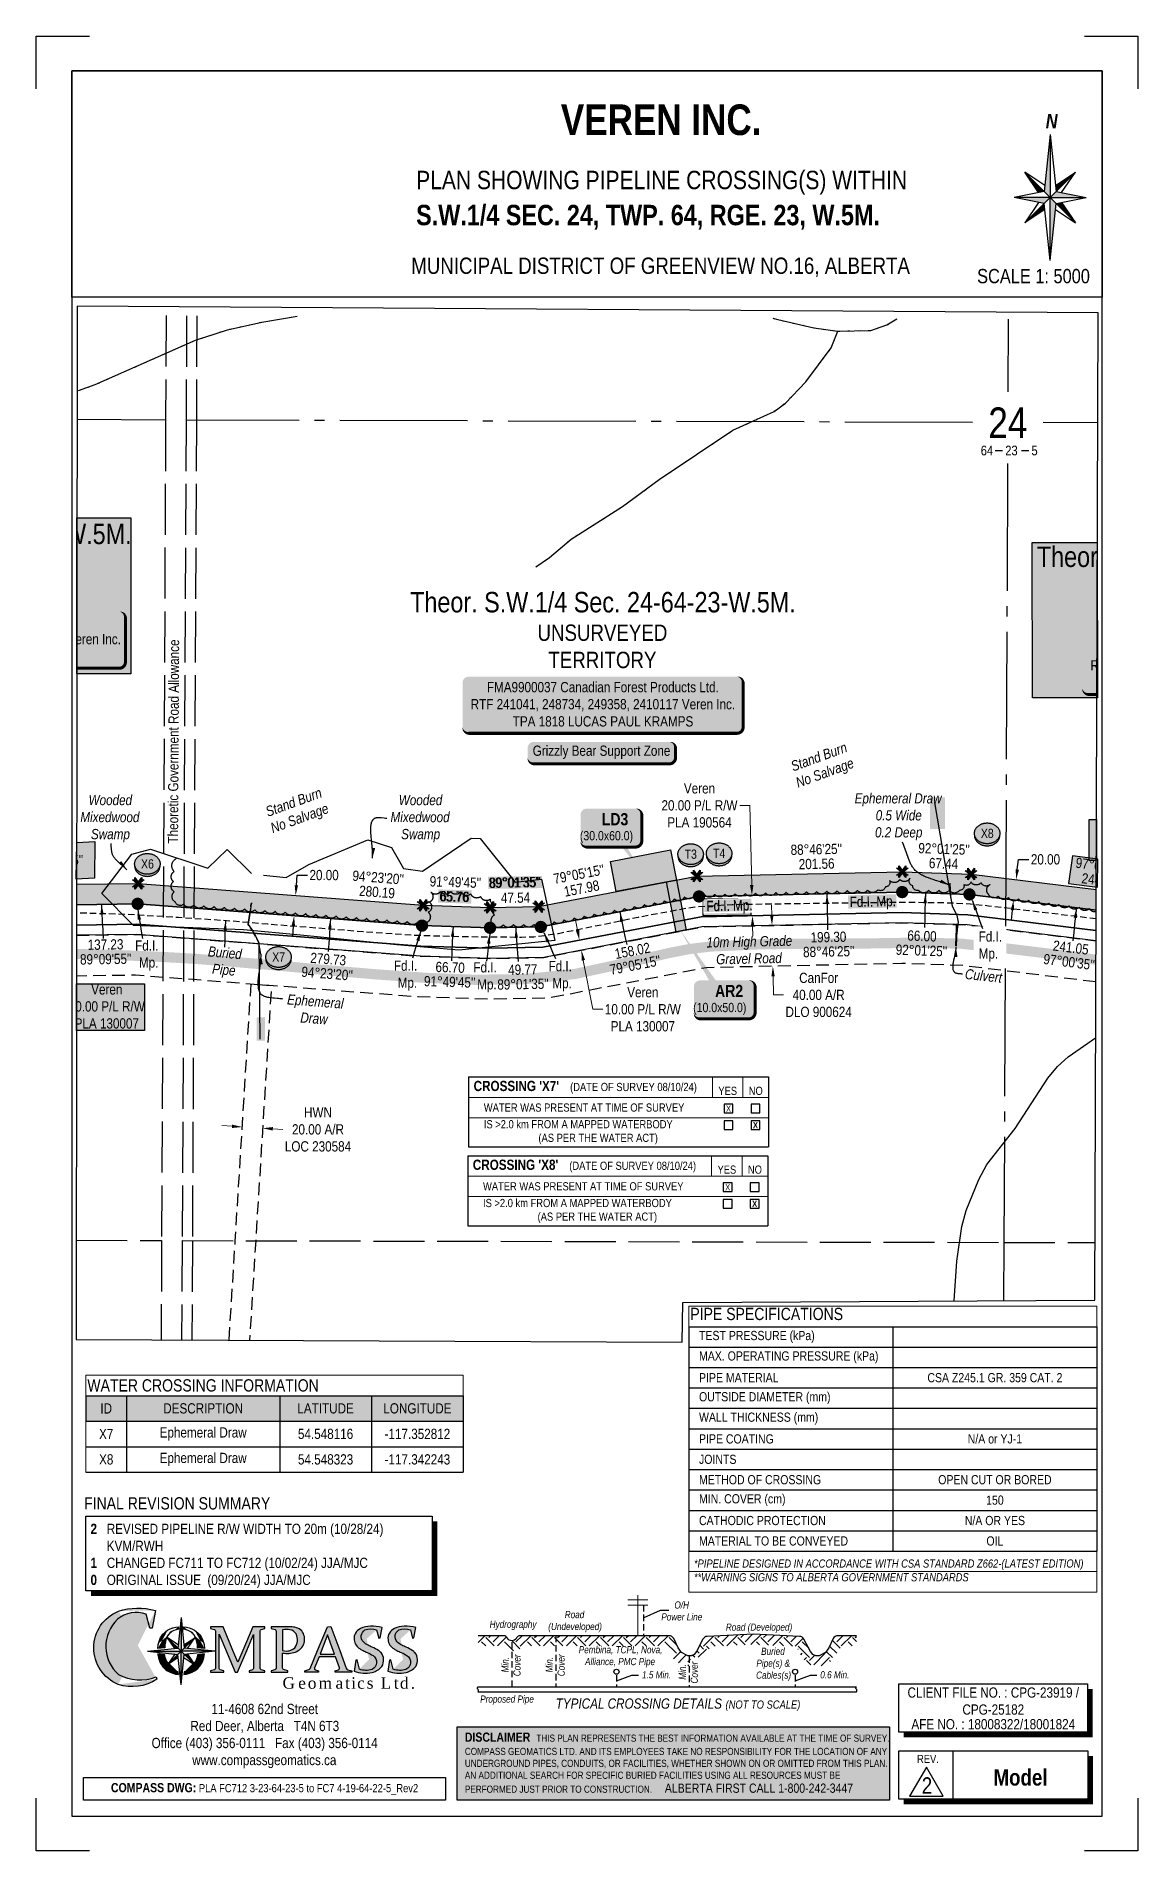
# Paper-space layout 'XING #3' of a CAD drawing. Extents: x -2321 to -1242, y 0 to 1778.
# The model-space entities are those that its viewports show. They can reach past a viewport. Long polylines and large blocks are cut down to what shows.
import ezdxf
from ezdxf.enums import TextEntityAlignment as Align

# ---------------------------------------------------------------- set-up
doc = ezdxf.new("R2010")
doc.units = 0
doc.header["$LTSCALE"] = 5
doc.header["$PDSIZE"] = 0.5
for name, pattern in [('0', [1, 1, 0]), ('foc-ACCESSROAD', [3.75, 2.5, -1.25]), ('foc-QUARTERLINE', [33, 25, -3, 2, -3]), ('foc-TIELINE', [1.875, 1.25, -0.625]), ('foc-TOPO', [1, 0.2, -0.8]), ('foc-TOPO-ephemeral', [6.25, 3.125, -0.625, 0.625, -0.625, 0.625, -0.625]), ('foc-UNSURVEYED', [12.5, 10, -2.5]), ('foc-WHEELTRACKS', [2, 0.4, -1.6]), ('UG_PIPE', [1.875, 1.25, -0.625])]:
    doc.linetypes.add(name, pattern=pattern)
doc.layers.get('Defpoints').update_dxf_attribs({"color": 9})
for name, color, linetype in [('10', 1, 'Continuous'), ('9', 3, 'Continuous'), ('AS-PIPE-UG', 44, 'UG_PIPE'), ('AS-PIPE-UG-T', 44, 'Continuous'), ('AS-ROADS', 254, 'Continuous'), ('AS-UNDERLAY-H', 141, 'Continuous'), ('AS-WILDLIFE-BLOCK', 131, 'Continuous'), ('C-RW', 13, 'Continuous'), ('C-SYMBOL', 7, 'Continuous'), ('CG-BORDER', 2, 'Continuous'), ('CG-LOGO', 7, 'Continuous'), ('CG-NORTH', 7, 'Continuous'), ('CG-NOTES', 7, 'Continuous'), ('F-AR', 190, 'foc-ACCESSROAD'), ('L-BD', 7, 'Continuous'), ('L-BD1', 253, 'Continuous'), ('L-MON', 1, 'Continuous'), ('L-QSEC', 8, 'foc-QUARTERLINE'), ('L-ROAD-T', 7, 'Continuous'), ('L-SECLBL', 7, 'Continuous'), ('L-UNS-T', 3, 'Continuous'), ('L-USEC', 7, 'foc-UNSURVEYED'), ('P-CROSSINGS', 250, 'Continuous'), ('P-PROPOSED', 10, 'Continuous'), ('P-PROPOSED-H', 21, 'Continuous'), ('P-TEMP-BLOCKS', 250, 'Continuous'), ('P-TEMP-H', 41, 'Continuous'), ('P-TEMP_ACCESS ROAD', 46, 'Continuous'), ('P-TEMP_LOG DECK', 46, 'Continuous'), ('P-TXT', 4, 'Continuous'), ('S-1', 1, 'Continuous'), ('S-2', 2, 'Continuous'), ('T-BUSH', 110, '0'), ('T-CREEK', 160, 'Continuous'), ('T-DRAW', 143, 'foc-TOPO-ephemeral'), ('T-GENERAL', 48, 'foc-TOPO'), ('T-TIE', 201, 'foc-TIELINE'), ('T-WATER-P3', 160, 'foc-WHEELTRACKS'), ('T-WATER-T', 170, 'Continuous'), ('WETLAND', 143, 'Continuous'), ('WETLAND-T', 146, 'Continuous')]:
    doc.layers.add(name, color=color, linetype=linetype)
for name, color, linetype, lineweight in [('AS-GENERAL', 48, 'Continuous', 18), ('C-RW-T', 13, 'Continuous', 9), ('F-AR-T', 190, 'Continuous', 9), ('T-TEXT', 48, 'Continuous', 18)]:
    doc.layers.add(name, color=color, linetype=linetype, lineweight=lineweight)
doc.styles.add('0', font='ARIALN.TTF')
doc.styles.add('100L', font='ARIALN.TTF', dxfattribs={"height": 11})
doc.styles.add('175L', font='ARIALN.TTF', dxfattribs={"height": 20})
doc.styles.add('80', font='ARIALN.TTF', dxfattribs={"height": 10})
doc.styles.add('80CG', font='ARIALN.TTF', dxfattribs={"height": 10})
doc.styles.add('80L', font='ARIALN.TTF', dxfattribs={"height": 10})
doc.styles.add('80LS', font='ARIALNI.TTF', dxfattribs={"height": 10})
doc.styles.add('BOLD', font='ARIALNB.TTF')
doc.styles.add('Crossing', font='ARIALN.TTF', dxfattribs={"height": 10})
doc.styles.add('foc-LtypeFont', font='ARIALN.TTF', dxfattribs={"height": 7.35})
doc.styles.add('SIMPLEX', font='ARIALN.TTF')
doc.styles.get("Standard").update_dxf_attribs({"font": 'ARIALN.TTF'})
doc.linetypes.add('foc-TOPO-flowdirection-NOLINE', pattern='A,0,[">",foc-LtypeFont,S=0.3,R=0,X=0,Y=-0.945],-20,[">",foc-LtypeFont,S=0.3,R=0,X=0,Y=-0.945],0', length=20)
doc.dimstyles.new('Compass 5 000', dxfattribs={"dimscale": 5, "dimtxt": 9, "dimasz": 2, "dimexe": 0.2, "dimexo": 0.0625, "dimgap": 0.5, "dimtad": 0, "dimtih": 1, "dimtoh": 1, "dimzin": 0, "dimdsep": 46, "dimtxsty": '80CG', "dimcen": 0.1, "dimse1": 1, "dimse2": 1, "dimclrd": 256, "dimclrt": 256, "dimaunit": 1, "dimadec": 4, "dimazin": 0, "dimtfac": 0.06, "dimtofl": 0, "dimtmove": 0, "dimatfit": 1, "dimfxl": 0.2, "dimtolj": 1, "dimtzin": 0, "dimlwd": -1, "dimarcsym": 0})

psp = doc.layouts.new('XING #3')

# ---------------------------------------------------------------- texts
at = {"style": '80L'}
for s, width, gutter_width, insert, char_height, attachment_point in [('\\pi269.16452;{\\fArial Narrow|b1|i0|c0|p34;\\H3.3333x;\\C14;VEREN INC.}\\P\\pi366.2952;\\P\\pi127.36546;{\\H2x;PLAN SHOWING PIPELINE CROSSING(S) WITHIN\\P\\pi365.97665;\\H0.11111x; \\P\\pi140.20149;\\fArial Narrow|b1|i0|c0|p34;\\H9.9999x;S.W.1/4 SEC. 24, TWP. 64, RGE. 23, W.5M.}\\P\\pi366.2952;\\P\\pi365.97665;{\\H0.22222x; \\P\\pi122.54015;\\H8.0001x;MUNICIPAL DISTRICT OF GREENVIEW NO.16, ALBERTA}', 732.59, 45, (-2076.3, 1711.2), 9, 1), ('SCALE 1: 5000', 109.905, 50, (-1288.6, 1550), 14, 3)]:
    psp.add_mtext_dynamic_manual_height_columns(s, width=width, gutter_width=gutter_width, heights=[0], dxfattribs=dict(at, insert=insert, char_height=char_height, attachment_point=attachment_point))
at = {"layer": 'CG-NOTES', "char_height": 10, "style": '80'}
for s, width, insert, attachment_point in [('{\\fArial Narrow|b1|i0|c0|p34;\\C14;2   }REVISED PIPELINE R/W WIDTH TO 20m (10/28/24) \\P     KVM/RWH {\\fArial Narrow|b1|i0|c0|p34;\\C14;\\P1   }CHANGED FC711 TO FC712{\\fArial Narrow|b1|i0|c0|p34;\\C14; }(10/02/24) JJA/MJC{\\fArial Narrow|b1|i0|c0|p34;\\C14; \\P0}   ORIGINAL ISSUE  (09/20/24) JJA/MJC ', 343.195, (-2268.1, 257.4), 7), ('CLIENT FILE NO. : CPG-23919 / CPG-25182', 184.776, (-1383.3, 146.6), 5), ('AFE NO. : 18008322/18001824', 184.866, (-1383.3, 123.9), 5)]:
    psp.add_mtext_dynamic_manual_height_columns(s, width=width, gutter_width=45, heights=[0], dxfattribs=dict(at, insert=insert, attachment_point=attachment_point))
at = {"layer": 'CG-NOTES', "attachment_point": 1, "style": '80'}
for s, insert, char_height, width in [('\\pi77.33221;11-4608 62nd Street\\P\\pi56.72512;Red Deer, Alberta   T4N 6T3\\P\\pi18.6726;Office (403) 356-0111   Fax (403) 356-0114\\P\\pi58.50547;www.compassgeomatics.ca', (-2226.9, 143.9), 10, 257.83), ('\\pi25.1503;{\\fArial Narrow|b1|i0|c0|p34;\\H1.125x;\\C14;COMPASS DWG:} PLA FC712 3-23-64-23-5 to FC7 4-19-64-22-5_Rev2', (-2273.2, 66.3), 8, 350.451)]:
    psp.add_mtext(s, dxfattribs=dict(at, insert=insert, char_height=char_height, width=width))
at = {"layer": 'L-MON', "insert": (-1665.7, 931.4), "char_height": 10, "attachment_point": 1, "style": '80L'}
psp.add_mtext_dynamic_manual_height_columns('\\pi1.0618;Fd.I. Mp.', width=44.329, gutter_width=50, heights=[0], dxfattribs=at)

msp = doc.modelspace()

# ---------------------------------------------------------------- texts
at = {"layer": 'AS-PIPE-UG-T', "insert": (477135.262, 6044523.73), "char_height": 9.9947, "attachment_point": 1, "rotation": 354.999228, "style": '80L'}
msp.add_mtext_dynamic_manual_height_columns('\\pi0.29882;{\\fArial Narrow|b0|i1|c0|p34;Buried \\P\\pi5.83817;Pipe}', width=33.75195, gutter_width=49.947, heights=[0], dxfattribs=at)
at = {"layer": 'C-SYMBOL', "color": 3, "style": '175L'}
for s, p in [('Theor. S.E.1/4 Sec. 23-64-23-W.5M.', (476874.324, 6044911.675)), ('Theor. S.E.1/4 Sec. 24-64-23-W.5M.', (478133.151, 6044889.305)), ('Theor. S.W.1/4 Sec. 24-64-23-W.5M.', (477522.097, 6044844.795))]:
    msp.add_text(s, height=19.9895, dxfattribs=at).set_placement(p, align=Align.BOTTOM_CENTER)
at = {"layer": 'L-BD', "style": '80L'}
for s, rotation, p in [('137.23', 0.8342, (477034.576, 6044525.308)), ('158.02', 10.9123, (477551.027, 6044519.21)), ('199.30', 1.2266, (477743.107, 6044532.655)), ("92°01'25''", 357.9768, (477834.289, 6044519.473)), ('66.00', 357.9768, (477834.792, 6044533.707)), ('241.05', 352.9901, (477980.694, 6044522.371)), ("89°09'55''", 0.8342, (477034.783, 6044511.067)), ('279.73', 355.6117, (477252.853, 6044511.027)), ('66.70', 358.1706, (477372.333, 6044502.958)), ("79°05'15''", 10.9123, (477553.723, 6044505.225)), ("88°46'25''", 1.2266, (477743.412, 6044518.416)), ("97°00'35''", 352.9901, (477978.956, 6044508.235)), ("94°23'20''", 355.6117, (477251.763, 6044496.826)), ("91°49'45''", 358.1706, (477371.878, 6044488.723)), ("89°01'35''", 0.9734, (477443.761, 6044486.514)), ('49.77', 0.9734, (477443.519, 6044500.755))]:
    msp.add_text(s, height=9.9947, rotation=rotation, dxfattribs=at).set_placement(p, align=Align.MIDDLE)
at = {"layer": 'L-BD1', "style": '80L'}
for s, rotation, p in [("88°46'25''", 1.2266, (477731.208, 6044618.625)), ("92°01'25''", 357.9768, (477856.42, 6044618.995)), ("89°09'55''", 0.8342, (476987.496, 6044607.79)), ('137.73', 0.8342, (476987.703, 6044593.549)), ("94°23'20''", 355.6117, (477301.793, 6044590.966)), ("79°05'15''", 10.9123, (477498.495, 6044594.258)), ('201.56', 1.2266, (477731.513, 6044604.385)), ('67.44', 357.9768, (477855.917, 6044604.761)), ("97°00'35''", 352.9901, (478010.517, 6044602.531)), ('280.19', 355.6117, (477300.703, 6044576.765)), ("91°49'45''", 358.1706, (477377.473, 6044586.516)), ('157.98', 10.9123, (477501.192, 6044580.273)), ('244.41', 352.9901, (478008.779, 6044588.395)), ('47.54', 0.9734, (477436.395, 6044571.102))]:
    msp.add_text(s, height=9.9947, rotation=rotation, dxfattribs=at).set_placement(p, align=Align.MIDDLE)
at = {"layer": 'L-BD1', "char_height": 9.9947, "attachment_point": 2, "style": '80L', "bg_fill": 1, "bg_fill_color": 51, "bg_fill_transparency": 0}
for s, insert, width, rotation, box_fill_scale in [('65.76', (477377.112, 6044577.342), 29.45262, 358.1706, 1.15), ("89°01'35''", (477436, 6044591.152), 50.97631, 0.9734, 1.1)]:
    msp.add_mtext(s, dxfattribs=dict(at, insert=insert, width=width, rotation=rotation, box_fill_scale=box_fill_scale))
at = {"layer": 'L-MON', "insert": (477622.267, 6044568.165), "char_height": 9.99475, "attachment_point": 1, "rotation": 1.226572, "style": '80L', "bg_fill": 1, "box_fill_scale": 1.1, "bg_fill_color": 51, "bg_fill_transparency": 0}
msp.add_mtext_dynamic_manual_height_columns('\\pi1.06124;Fd.I. Mp.', width=44.30591, gutter_width=49.974, heights=[0], dxfattribs=at)
at = {"layer": 'L-MON', "insert": (477763.823, 6044572.052), "char_height": 9.9947, "width": 44.30591, "attachment_point": 1, "rotation": 1.226572, "style": '80L', "bg_fill": 1, "box_fill_scale": 1.15, "bg_fill_color": 51, "bg_fill_transparency": 0}
msp.add_mtext('Fd.I. Mp.', dxfattribs=at)
at = {"layer": 'L-MON', "char_height": 9.99475, "attachment_point": 1, "style": '80L'}
for insert in [(477062.52, 6044529.312), (477316.123, 6044509.592), (477394.079, 6044507.998), (477467.706, 6044509.165)]:
    msp.add_mtext_dynamic_manual_height_columns('\\pi1.06124;Fd.I. \\P\\pi4.77689;Mp.', width=22.03249, gutter_width=49.974, heights=[0], dxfattribs=dict(at, insert=insert))
at = {"layer": 'L-ROAD-T', "style": '80L'}
msp.add_text('Theoretic Government Road Allowance', height=10, rotation=89.697783, dxfattribs=at).set_placement((477101.172, 6044724.264), align=Align.MIDDLE_CENTER)
at = {"layer": 'L-UNS-T', "color": 3, "insert": (477521.572, 6044817.403), "char_height": 16, "attachment_point": 5, "style": '80L'}
msp.add_mtext_dynamic_manual_height_columns('UNSURVEYED TERRITORY', width=126.41375, gutter_width=47.5, heights=[0], dxfattribs=at)
at = {"layer": 'T-GENERAL', "insert": (477622.588, 6044532.301), "char_height": 9.9947, "attachment_point": 1, "rotation": 1.226572, "style": '80L'}
msp.add_mtext_dynamic_manual_height_columns('\\pi0.89877;{\\fArial Narrow|b0|i1|c0|p34;10m High Grade \\P\\pi10.04808;Gravel Road}', width=83.8209, gutter_width=49.947, heights=[0], dxfattribs=at)
at = {"layer": 'T-TEXT', "char_height": 9.9947, "width": 59.00487, "attachment_point": 2, "rotation": 20, "style": '80LS'}
for insert in [(477732.066, 6044714.041), (478031.203, 6044700.671), (477217.255, 6044669.556)]:
    msp.add_mtext('Stand Burn\\PNo Salvage', dxfattribs=dict(at, insert=insert))
at = {"layer": 'T-TEXT', "insert": (477868.547, 6044502.545), "char_height": 10, "attachment_point": 1, "rotation": 353.881838, "style": '80L'}
msp.add_mtext_dynamic_manual_height_columns('\\pi9.12917;{\\fArial Narrow|b0|i1|c0|p34;Culvert}', width=53.94728, gutter_width=50, heights=[0], dxfattribs=at)
at = {"layer": 'T-WATER-T', "insert": (477768.456, 6044673.583), "char_height": 9.99475, "attachment_point": 1, "style": '80LS'}
msp.add_mtext_dynamic_manual_height_columns('\\pi0.32609;Ephemeral Draw\\P\\pi20.94623;0.5 Wide\\P\\pi20.28492;0.2 Deep', width=85.98255, gutter_width=50, heights=[0], dxfattribs=at)
at = {"layer": 'T-WATER-T', "insert": (477212.72, 6044476.641), "char_height": 9.99475, "attachment_point": 1, "rotation": 355.611731, "style": '80LS'}
msp.add_mtext_dynamic_manual_height_columns('\\pi0.32609;Ephemeral \\P\\pi14.58532;Draw', width=55.95057, gutter_width=50, heights=[0], dxfattribs=at)
at = {"layer": 'WETLAND-T', "char_height": 10, "width": 58.59932, "attachment_point": 1, "style": '80L'}
for insert in [(477009.556, 6044671.875), (477313.566, 6044671.875)]:
    msp.add_mtext('\\pi8.40266;{\\fArial Narrow|b0|i1|c0|p34;Wooded \\P\\pi0.32626;Mixedwood\\P\\pi10.73213;Swamp}', dxfattribs=dict(at, insert=insert))

# ---------------------------------------------------------------- blocks, each defined once
blk = doc.blocks.new('cg-north')
at = {"linetype": 'Continuous'}
for points in [[(-0.3, 62), (-6.2, 6), (-0.3, 0.1)], [(-25.2, 25), (-11.6, 4.9), (-6.2, 6)], [(24.6, 25), (5, 11.8), (5.6, 6)], [(-0.3, 0.1), (-35.5, 0.1), (-6.2, -5.8)], [(5.6, 6), (-0.3, 0.1), (34.9, 0.1)], [(5.6, -5.8), (-0.3, 0.1), (-0.3, -61.7)], [(-5.6, -11.5), (-6.2, -5.8), (-25.2, -24.8)], [(11, -4.7), (5.6, -5.8), (24.6, -24.8)]]:
    blk.add_hatch(color=14, dxfattribs=at).paths.add_polyline_path(points)
at = {"color": 14, "linetype": 'Continuous'}
for p, q in [((-0.3, 62), (-6.2, 6)), ((-0.3, 62), (-0.3, 0.1)), ((-0.3, 62), (5.6, 6)), ((-0.3, 0.1), (-25.2, 25)), ((-11.6, 4.9), (-25.2, 25)), ((-5.6, 11.8), (-25.2, 25)), ((-0.3, 0.1), (24.6, 25)), ((5, 11.8), (24.6, 25)), ((11, 4.9), (24.6, 25)), ((-6.2, 6), (-35.5, 0.1)), ((-0.3, 0.1), (-35.5, 0.1)), ((-6.2, -5.8), (-35.5, 0.1)), ((-0.3, 0.1), (-25.2, -24.8)), ((-0.3, 0.1), (24.6, -24.8)), ((-0.3, -61.7), (-0.3, 0.1)), ((-0.3, 0.1), (34.9, 0.1)), ((5.6, 6), (34.9, 0.1)), ((5.6, -5.8), (34.9, 0.1)), ((-11.6, -4.7), (-25.2, -24.8)), ((-5.6, -11.5), (-25.2, -24.8)), ((-0.3, -61.7), (-6.2, -5.8)), ((-0.3, -61.7), (5.6, -5.8)), ((5, -11.5), (24.6, -24.8)), ((10.9, -4.5), (11, -4.7)), ((11, -4.7), (24.6, -24.8))]:
    blk.add_line(p, q, dxfattribs=at)
at = {"color": 14, "linetype": 'Continuous', "insert": (-10.2, 82), "char_height": 14, "width": 22.782, "attachment_point": 1, "style": '80CG'}
blk.add_mtext('\\pi5.63716;{\\fArial Narrow|b1|i1|c0|p34;N}', dxfattribs=at)
blk = doc.blocks.new('*U423')
at = {"layer": 'Defpoints'}
for p, q in [((0, 1778), (52.2, 1778)), ((0, 1726.5), (0, 1778)), ((1027.2, 1778), (1079.5, 1778)), ((1079.5, 1778), (1079.5, 1726.5)), ((0, 0), (0, 51.5)), ((1079.5, 51.5), (1079.5, 0)), ((52.2, 0), (0, 0)), ((1079.5, 0), (1027.2, 0))]:
    blk.add_line(p, q, dxfattribs=at)
at = {"layer": 'S-1'}
for p, q in [((0, 1778), (0, 1778)), ((1079.5, 1778), (1079.5, 1778)), ((0, 0), (0, 0)), ((1079.5, 0), (1079.5, 0))]:
    blk.add_line(p, q, dxfattribs=at)
at = {"layer": 'S-2'}
blk.add_lwpolyline([(34.7, 34), (1044.7, 34), (1044.7, 1744), (34.7, 1744)], close=True, dxfattribs=at)
at = {"style": '80', "flags": 1}
blk.add_attdef('PAGENUMBER', (52.2, 51.5), '', height=10, rotation=90, dxfattribs=at)
blk = doc.blocks.new('c_logo')
h = blk.add_hatch(color=256)
edge = h.paths.add_edge_path()
edge.add_arc((-141.8, -18.9), 63, 74.1661, 107.5113, ccw=False)
edge.add_line((-124.6, 41.7), (-127.8, 24.4))
edge.add_line((-127.8, 24.4), (-129.9, 24.3))
edge.add_line((-129.9, 24.3), (-133.7, 38))
edge.add_arc((-143.5, 10.5), 29.1, 70.3832, 129.1598)
edge.add_arc((-136.2, 6.6), 36.9, 134.0613, 228.3206)
edge.add_arc((-139.8, 16.8), 43.2, 241.0325, 291.7344)
edge.add_line((-123.8, -23.3), (-123.3, -25.7))
edge.add_arc((-147.3, 10.4), 43.4, 251.5179, 303.5841, ccw=False)
edge.add_arc((-146.1, 5.2), 38.8, 112.1026, 247.4698, ccw=False)
h = blk.add_hatch(color=256)
edge = h.paths.add_edge_path()
edge.add_arc((-89, 1.8), 33.4, 166.6682, 175.6601, ccw=False)
edge.add_arc((-102.3, 5.6), 19.6, 121.6531, 168.6953, ccw=False)
edge.add_arc((-99.6, 0.9), 25, 95.0736, 121.1383, ccw=False)
edge.add_line((-101.8, 25.8), (-102.1, 23.3))
edge.add_arc((-99.9, 6.4), 17.1, 97.444, 127.0912)
edge.add_arc((-98.7, 8.4), 16.4, 134.7148, 171.0442)
edge.add_arc((-73.8, 3.2), 41.8, 169.3159, 177.5034)
edge.add_line((-115.5, 5), (-122.3, 4.3))
at = {"linetype": 'Continuous'}
for points in [[(-99.4, 34.7), (-102.5, 4.9), (-99.4, 1.7)], [(-99.4, 1.7), (-132.4, 1.7), (-102.5, -1.4)], [(-112.7, 15), (-105.6, 4.5), (-102.5, 4.9)], [(-96.3, 4.9), (-99.4, 1.7), (-66.4, 1.7)], [(-96.3, -1.4), (-99.4, 1.7), (-99.4, -31.3)], [(-86.1, 15), (-96.6, 7.9), (-96.3, 4.9)], [(-102.2, -4.5), (-102.5, -1.4), (-112.7, -11.6)], [(-93.2, -1.1), (-96.3, -1.4), (-86.1, -11.6)]]:
    blk.add_hatch(color=14, dxfattribs=at).paths.add_polyline_path(points)
h = blk.add_hatch(color=256)
edge = h.paths.add_edge_path()
edge.add_arc((-99.1, 0.9), 25, 58.8617, 85.0803, ccw=False)
edge.add_arc((-96.4, 5.6), 19.6, 11.3047, 58.3469, ccw=False)
edge.add_arc((-109.7, 1.8), 33.4, 4.3278, 13.3318, ccw=False)
edge.add_line((-76.4, 4.3), (-83.2, 5))
edge.add_arc((-124.9, 3.2), 41.8, 2.487, 10.6841)
edge.add_arc((-100.1, 8.4), 16.4, 8.9558, 45.2852)
edge.add_arc((-98.8, 6.4), 17.1, 52.9088, 82.7833)
edge.add_line((-96.7, 23.3), (-97, 25.8))
h = blk.add_hatch(color=256)
edge = h.paths.add_edge_path()
edge.add_line((-48.6, 2.5), (-58.3, 25.6))
edge.add_line((-58.3, 25.6), (-70.6, 25.6))
edge.add_line((-70.6, 25.6), (-70.6, 24.2))
edge.add_line((-70.6, 24.2), (-66.8, 23))
edge.add_arc((-67.2, 21.6), 1.5, 0, 72.6157, ccw=False)
edge.add_line((-65.7, 21.6), (-65.7, 2.5))
edge.add_line((-65.7, 2.5), (-65.7, -14.9))
edge.add_arc((-67.2, -14.9), 1.5, -73.424, 0, ccw=False)
edge.add_line((-66.8, -16.3), (-70.5, -17.4))
edge.add_line((-70.5, -17.4), (-70.5, -18.9))
edge.add_line((-70.5, -18.9), (-57.6, -18.9))
edge.add_line((-57.6, -18.9), (-57.6, -17.5))
edge.add_line((-57.6, -17.5), (-61.1, -16.4))
edge.add_arc((-60.6, -15), 1.5, 180, 252.4646, ccw=False)
edge.add_line((-62.1, -15), (-62.1, 2.5))
edge.add_line((-62.1, 2.5), (-62.1, 18.4))
edge.add_line((-62.1, 18.4), (-46.4, -18.9))
edge.add_line((-46.4, -18.9), (-44.1, -18.9))
edge.add_line((-44.1, -18.9), (-35, 2.5))
edge.add_line((-35, 2.5), (-28.3, 18.3))
edge.add_line((-28.3, 18.3), (-28.3, 2.5))
edge.add_line((-28.3, 2.5), (-28.3, -15))
edge.add_arc((-29.8, -15), 1.5, -73.424, 0, ccw=False)
edge.add_line((-29.4, -16.4), (-32.7, -17.4))
edge.add_line((-32.7, -17.4), (-32.7, -18.9))
edge.add_line((-32.7, -18.9), (-17.3, -18.9))
edge.add_line((-17.3, -18.9), (-17.3, -17.5))
edge.add_line((-17.3, -17.5), (-21, -16.3))
edge.add_arc((-20.5, -14.9), 1.5, 180, 252.4646, ccw=False)
edge.add_line((-22, -14.9), (-22, 2.5))
edge.add_line((-22, 2.5), (-22, 21.7))
edge.add_arc((-20.5, 21.7), 1.5, 107.3843, 180, ccw=False)
edge.add_line((-21, 23.1), (-17.4, 24.2))
edge.add_line((-17.4, 24.2), (-17.4, 25.6))
edge.add_line((-17.4, 25.6), (-29.1, 25.6))
edge.add_line((-29.1, 25.6), (-38.8, 2.5))
edge.add_line((-38.8, 2.5), (-43.7, -9.1))
edge.add_line((-43.7, -9.1), (-48.6, 2.5))
h = blk.add_hatch(color=256)
h.paths.add_polyline_path([(7.6, 25.6), (-11.1, 25.6), (-11.1, 24.2), (-7.3, 23, -0.326805), (-6.3, 21.6), (-6.3, -14.9, -0.331803), (-7.4, -16.3), (-11.1, -17.4), (-11.1, -18.9), (5.3, -18.9), (5.3, -17.5), (1, -16.2, -0.327162), (0, -14.7), (0, 0, 0.135693), (12.6, 1, 0.518306), (18.8, 21.8, 0.201798)])
h.paths.add_polyline_path([(0, 22.9, -0.05909), (7.3, 22.8, -0.236459), (13.3, 18.7, -0.297964), (11.9, 5.1, -0.269959), (0.5, 2.5, -0.011455), (0, 2.6)], flags=16)
h = blk.add_hatch(color=256)
h.paths.add_polyline_path([(47.4, 26.1), (44.1, 25.8), (34.4, 2.5), (27.1, -15, -0.225541), (25.7, -16.2), (21.8, -17.4), (21.8, -18.9), (34.7, -18.9), (35.3, -18.9), (35.3, -17.5), (32.4, -16.6, -0.43446), (31.4, -14.6), (35.8, -3.6), (51.8, -3.6), (55.7, -14.5, -0.430441), (54.7, -16.5), (51.5, -17.4), (51.5, -18.9), (67.8, -18.9), (67.8, -17.5), (63.9, -16.3, -0.232291), (62.4, -14.9), (56.1, 2.5)])
h.paths.add_polyline_path([(44.1, 17.7), (49.6, 2.5), (50.9, -1.1), (36.8, -1.1), (38.2, 2.5)], flags=16)
h = blk.add_hatch(color=256)
edge = h.paths.add_edge_path()
edge.add_arc((103.3, 50.8), 54.1, 243.1997, 248.1345)
edge.add_arc((69.9, -30.2), 33.5, 55.7647, 66.7239, ccw=False)
edge.add_arc((84.5, -9), 7.7, -65.6478, 57.1428, ccw=False)
edge.add_arc((81.8, 0.7), 17.7, 248.3428, 289.4425, ccw=False)
edge.add_line((75.3, -15.8), (73.1, -6.7))
edge.add_line((73.1, -6.7), (71.7, -6.9))
edge.add_line((71.7, -6.9), (70.1, -17.8))
edge.add_arc((81.2, 14.2), 33.9, 250.8905, 281.4155)
edge.add_arc((84.6, -3.1), 16.2, 281.7683, 321.9948)
edge.add_arc((87.3, -7), 11.8, 328.8789, 398.35)
edge.add_arc((79.7, -17.6), 24.7, 46.7096, 54.4302)
edge.add_arc((79.7, -17.6), 24.7, 54.4302, 70.3091)
edge.add_arc((139.4, 119.6), 125, 243.6166, 245.7228, ccw=False)
edge.add_arc((89.5, 20.6), 14.2, 223.2297, 246.3738, ccw=False)
edge.add_arc((84.7, 16.1), 7.62, 121.2723, 223.353, ccw=False)
edge.add_arc((86.6, 7.5), 16.2, 69.6826, 111.1397, ccw=False)
edge.add_line((92.2, 22.7), (94.3, 14.7))
edge.add_line((94.3, 14.7), (95.6, 14.9))
edge.add_line((95.6, 14.9), (97.6, 24.9))
edge.add_arc((87.2, -14.4), 40.7, 75.2956, 91.6843)
edge.add_arc((86, 5.6), 20.7, 89.7518, 117.221)
edge.add_arc((80.5, 14.4), 10.4, 112.8657, 186.9967)
edge.add_arc((81.9, 14.2), 11.8, 185.0082, 240.0685)
edge.add_arc((103.3, 50.8), 54.1, 239.829, 243.1997)
h = blk.add_hatch(color=256)
edge = h.paths.add_edge_path()
edge.add_arc((136.5, 50.8), 54.1, 243.1997, 248.1345)
edge.add_arc((103.1, -30.2), 33.5, 55.7647, 66.7239, ccw=False)
edge.add_arc((117.7, -9), 7.7, -65.6478, 57.1428, ccw=False)
edge.add_arc((115, 0.7), 17.7, 248.3428, 289.4425, ccw=False)
edge.add_line((108.5, -15.8), (106.3, -6.7))
edge.add_line((106.3, -6.7), (104.8, -6.9))
edge.add_line((104.8, -6.9), (103.3, -17.8))
edge.add_arc((114.4, 14.2), 33.9, 250.8905, 281.4155)
edge.add_arc((117.8, -3.1), 16.2, 281.7683, 321.9948)
edge.add_arc((120.5, -7), 11.8, 328.8789, 398.35)
edge.add_arc((112.8, -17.6), 24.7, 46.7096, 54.4302)
edge.add_arc((112.8, -17.6), 24.7, 54.4302, 70.3091)
edge.add_arc((172.5, 119.6), 125, 243.6166, 245.7228, ccw=False)
edge.add_arc((122.7, 20.6), 14.2, 223.2297, 246.3738, ccw=False)
edge.add_arc((117.9, 16.1), 7.62, 121.2723, 223.353, ccw=False)
edge.add_arc((119.8, 7.5), 16.2, 69.6826, 111.1397, ccw=False)
edge.add_line((125.4, 22.7), (127.5, 14.7))
edge.add_line((127.5, 14.7), (128.8, 14.9))
edge.add_line((128.8, 14.9), (130.8, 24.9))
edge.add_arc((120.4, -14.4), 40.7, 75.2956, 91.6843)
edge.add_arc((119.2, 5.6), 20.7, 89.7518, 117.221)
edge.add_arc((113.7, 14.4), 10.4, 112.8657, 186.9967)
edge.add_arc((115.1, 14.2), 11.8, 185.0082, 240.0685)
edge.add_arc((136.5, 50.8), 54.1, 239.829, 243.1997)
h = blk.add_hatch(color=256)
edge = h.paths.add_edge_path()
edge.add_arc((-89, 3), 33.4, 186.7164, 193.3318)
edge.add_arc((-102.3, -0.8), 19.6, 191.3047, 238.3469)
edge.add_arc((-99.6, 3.9), 25, 238.8617, 264.5936)
edge.add_line((-102, -21), (-102.2, -18.5))
edge.add_arc((-99.9, -1.6), 17.1, 232.9088, 262.0641, ccw=False)
edge.add_arc((-98.7, -3.6), 16.4, 188.9558, 225.2852, ccw=False)
edge.add_arc((-73.8, 1.6), 41.8, 184.3813, 190.6841, ccw=False)
edge.add_line((-115.5, -1.6), (-122.2, -0.9))
h = blk.add_hatch(color=256)
edge = h.paths.add_edge_path()
edge.add_arc((-124.9, 1.6), 41.8, 349.3159, 355.6284, ccw=False)
edge.add_arc((-100.1, -3.6), 16.4, 314.7148, 351.0442, ccw=False)
edge.add_arc((-98.8, -1.6), 17.1, 277.7082, 307.0912, ccw=False)
edge.add_line((-96.5, -18.5), (-96.8, -21))
edge.add_arc((-99.1, 3.9), 25, 275.2524, 301.1383)
edge.add_arc((-96.4, -0.8), 19.6, 301.6531, 348.6953)
edge.add_arc((-109.7, 3), 33.4, 346.6682, 353.2958)
edge.add_line((-76.6, -0.9), (-83.3, -1.6))
at = {"color": 14, "linetype": 'Continuous'}
for p, q in [((-99.4, 34.7), (-102.5, 4.9)), ((-99.4, 34.7), (-99.4, 1.7)), ((-99.4, 34.7), (-96.3, 4.9)), ((-132.4, 1.7), (-102.5, 4.9)), ((-132.4, 1.7), (-102.5, -1.4)), ((-132.4, 1.7), (-99.4, 1.7)), ((-99.4, 1.7), (-112.7, 15)), ((-105.6, 4.5), (-112.7, 15)), ((-102.2, 7.9), (-112.7, 15)), ((-99.4, 1.7), (-112.7, -11.6)), ((-99.4, 1.7), (-86.1, 15)), ((-66.4, 1.7), (-99.4, 1.7)), ((-99.4, 1.7), (-86.1, -11.6)), ((-99.4, -31.3), (-99.4, 1.7)), ((-96.6, 7.9), (-86.1, 15)), ((-66.4, 1.7), (-96.3, 4.9)), ((-66.4, 1.7), (-96.3, -1.4)), ((-93.2, 4.5), (-86.1, 15)), ((-105.6, -1.1), (-112.7, -11.6)), ((-102.2, -4.5), (-112.7, -11.6)), ((-99.4, -31.3), (-102.5, -1.4)), ((-99.4, -31.3), (-96.3, -1.4)), ((-96.6, -4.5), (-86.1, -11.6)), ((-93.2, -1.1), (-86.1, -11.6))]:
    blk.add_line(p, q, dxfattribs=at)
at = {"flags": 128}
for points in [[(-160.8, 41.1, -0.146532), (-124.6, 41.7), (-127.8, 24.4), (-129.9, 24.3), (-133.7, 38, 0.262236), (-161.9, 33.1, 0.436158), (-160.8, -21, 0.22491), (-123.8, -23.3), (-123.3, -25.7, -0.231173), (-161, -30.7, -0.670499)], [(-122.3, 4.3, -0.039254), (-121.5, 9.5, -0.208192), (-112.6, 22.3, -0.114221), (-101.8, 25.8), (-102.1, 23.3, 0.130087), (-110.2, 20, 0.159858), (-114.8, 10.9, 0.03574), (-115.5, 5)], [(-97, 25.8, -0.114902), (-86.2, 22.3, -0.208192), (-77.2, 9.5, -0.039307), (-76.4, 4.3), (-83.2, 5, 0.035782), (-83.9, 10.9, 0.159858), (-88.5, 20, 0.131095), (-96.7, 23.3)], [(-48.6, 2.5), (-58.3, 25.6), (-70.6, 25.6), (-70.6, 24.2), (-66.8, 23, -0.327892), (-65.7, 21.6), (-65.7, 2.5), (-65.7, -14.9, -0.331803), (-66.8, -16.3), (-70.5, -17.4), (-70.5, -18.9), (-57.6, -18.9), (-57.6, -17.5), (-61.1, -16.4, -0.327162), (-62.1, -15), (-62.1, 2.5), (-62.1, 18.4), (-46.4, -18.9), (-44.1, -18.9), (-35, 2.5), (-28.3, 18.3), (-28.3, 2.5), (-28.3, -15, -0.331803), (-29.4, -16.4), (-32.7, -17.4), (-32.7, -18.9), (-17.3, -18.9), (-17.3, -17.5), (-21, -16.3, -0.327162), (-22, -14.9), (-22, 2.5), (-22, 21.7, -0.327892), (-21, 23.1), (-17.4, 24.2), (-17.4, 25.6), (-29.1, 25.6), (-38.8, 2.5), (-43.7, -9.1)], [(78.9, 2.5, 0.021535), (83.1, 0.5, -0.047855), (88.7, -2.5, -0.593701), (87.7, -16, -0.181278), (75.3, -15.8), (73.1, -6.7), (71.7, -6.9), (70.1, -17.8, 0.133984), (87.9, -19, 0.177346), (97.4, -13.1, 0.312763), (96.6, 0.4, 0.0337), (94, 2.5, 0.069396), (88, 5.6, -0.00919), (83.8, 7.6, -0.10133), (79.2, 10.9, -0.477408), (80.8, 22.6, -0.18289), (92.2, 22.7), (94.3, 14.7), (95.6, 14.9), (97.6, 24.9, 0.071631), (86.1, 26.3, 0.120434), (76.5, 24, 0.335231), (70.2, 13.1, 0.244978), (76.1, 4, 0.014709)], [(112.1, 2.5, 0.021535), (116.3, 0.5, -0.047855), (121.9, -2.5, -0.593701), (120.9, -16, -0.181278), (108.5, -15.8), (106.3, -6.7), (104.8, -6.9), (103.3, -17.8, 0.133984), (121.1, -19, 0.177346), (130.6, -13.1, 0.312763), (129.8, 0.4, 0.0337), (127.2, 2.5, 0.069396), (121.2, 5.6, -0.00919), (117, 7.6, -0.10133), (112.4, 10.9, -0.477408), (113.9, 22.6, -0.18289), (125.4, 22.7), (127.5, 14.7), (128.8, 14.9), (130.8, 24.9, 0.071631), (119.2, 26.3, 0.120434), (109.7, 24, 0.335231), (103.4, 13.1, 0.244978), (109.3, 4, 0.014709)], [(-122.2, -0.9, 0.028873), (-121.5, -4.7, 0.208192), (-112.6, -17.5, 0.11275), (-102, -21), (-102.2, -18.5, -0.127905), (-110.2, -15.2, -0.159858), (-114.8, -6.1, -0.027508), (-115.5, -1.6)], [(-83.3, -1.6, -0.02755), (-83.9, -6.1, -0.159858), (-88.5, -15.2, -0.128915), (-96.5, -18.5), (-96.8, -21, 0.113431), (-86.2, -17.5, 0.208192), (-77.2, -4.7, 0.028926), (-76.6, -0.9)]]:
    blk.add_lwpolyline(points, format="xyb", close=True, dxfattribs=at)
for points in [[(-11.1, -18.9), (5.3, -18.9), (5.3, -17.5), (1, -16.2, -0.327162), (0, -14.7), (0, 0, 0.135693), (12.6, 1, 0.518306), (18.8, 21.8, 0.201798), (7.6, 25.6), (-11.1, 25.6), (-11.1, 24.2), (-7.3, 23, -0.326805), (-6.3, 21.6), (-6.3, -14.9, -0.331803), (-7.4, -16.3), (-11.1, -17.4), (-11.1, -18.9), (1.8, -18.9)], [(0.5, 2.5, 0.269959), (11.9, 5.1, 0.297964), (13.3, 18.7, 0.236459), (7.3, 22.8, 0.05909), (0, 22.9), (0, 2.6, 0.011455), (0.5, 2.5, 0.011455)], [(34.7, -18.9), (21.8, -18.9), (21.8, -17.4), (25.7, -16.2, 0.225541), (27.1, -15), (34.4, 2.5), (44.1, 25.8), (47.4, 26.1), (56.1, 2.5), (62.4, -14.9, 0.232291), (63.9, -16.3), (67.8, -17.5), (67.8, -18.9), (51.5, -18.9), (51.5, -17.4), (54.7, -16.5, 0.430441), (55.7, -14.5), (51.8, -3.6), (35.8, -3.6), (31.4, -14.6, 0.43446), (32.4, -16.6), (35.3, -17.5), (35.3, -18.9), (21.8, -18.9)]]:
    blk.add_lwpolyline(points, format="xyb", dxfattribs=at)
blk.add_lwpolyline([(50.9, -1.1), (49.6, 2.5), (44.1, 17.7), (38.2, 2.5), (36.8, -1.1)], close=True, dxfattribs=at)
at = {"insert": (0, -23.7), "char_height": 11.25, "width": 132.416, "attachment_point": 1, "style": '80CG'}
blk.add_mtext('{\\fBook Antiqua|b0|i0|c0|p18;\\T1.25;Geomatics Ltd.}', dxfattribs=at)
blk = doc.blocks.new('*U424')
at = {"layer": 'CG-NOTES'}
h = blk.add_hatch(dxfattribs=at)
h.set_pattern_fill('EARTH', color=256, scale=2.5, angle=45)
h.set_pattern_definition([(45, (-342.701, 88.198), (2e-15, 22.45064), [15.875, -15.875]), (45, (-346.91, 92.408), (2e-15, 22.45064), [15.875, -15.875]), (45, (-351.12, 96.617), (2e-15, 22.45064), [15.875, -15.875]), (135, (-351.12, 99.424), (-22.45064, 2e-15), [15.875, -15.875]), (135, (-346.91, 103.633), (-22.45064, 2e-15), [15.875, -15.875]), (135, (-342.701, 107.843), (-22.45064, 2e-15), [15.875, -15.875])])
edge = h.paths.add_edge_path()
edge.add_line((15.1, 1.3), (15.1, 3.7))
edge.add_line((15.1, 3.7), (22.6, 3.7))
edge.add_line((22.6, 3.7), (22.6, -1.3))
edge.add_line((22.6, -1.3), (25.5, -1.3))
edge.add_line((25.5, -1.3), (25.5, 7.1))
edge.add_line((25.5, 7.1), (34.7, 7.1))
edge.add_line((34.7, 7.1), (34.7, 1.6))
edge.add_line((34.7, 1.6), (35.1, 1.8))
edge.add_line((35.1, 1.8), (39.6, 7.4))
edge.add_line((39.6, 7.4), (45, 17.7))
edge.add_line((45, 17.7), (87, 19.7))
edge.add_line((87, 19.7), (129, 17.7))
edge.add_line((129, 17.7), (134.5, 7.4))
edge.add_line((134.5, 7.4), (139, 1.8))
edge.add_line((139, 1.8), (146, -1.3))
edge.add_line((146, -1.3), (153.7, -1.3))
edge.add_line((153.7, -1.3), (164.1, 3.9))
edge.add_line((164.1, 3.9), (169.5, 11.1))
edge.add_line((169.5, 11.1), (172.9, 18.3))
edge.add_line((172.9, 18.3), (188, 18.3))
edge.add_line((188, 18.3), (188, 28.3))
edge.add_line((188, 28.3), (169.7, 28.3))
edge.add_arc((169.7, 23.3), 5, 90, 154.7868)
edge.add_line((165.2, 25.5), (160.9, 16.3))
edge.add_line((160.9, 16.3), (157.5, 11.8))
edge.add_line((157.5, 11.8), (151.3, 8.7))
edge.add_line((151.3, 8.7), (148.2, 8.7))
edge.add_line((148.2, 8.7), (145.3, 10))
edge.add_line((145.3, 10), (142.9, 12.9))
edge.add_line((142.9, 12.9), (136.5, 24.9))
edge.add_arc((132.1, 22.6), 5, 27.9925, 87.3009)
edge.add_line((132.3, 27.6), (87, 29.7))
edge.add_line((87, 29.7), (41.7, 27.6))
edge.add_arc((42, 22.6), 5, 92.6991, 152.0075)
edge.add_line((37.6, 24.9), (31.2, 12.9))
edge.add_line((31.2, 12.9), (28.8, 10))
edge.add_line((28.8, 10), (25.9, 8.7))
edge.add_line((25.9, 8.7), (22.7, 8.7))
edge.add_line((22.7, 8.7), (16.6, 11.8))
edge.add_line((16.6, 11.8), (13.2, 16.3))
edge.add_line((13.2, 16.3), (8.9, 25.5))
edge.add_arc((4.4, 23.3), 5, 25.2132, 90)
edge.add_line((4.4, 28.3), (-141.6, 28.3))
edge.add_arc((-141.6, 24.3), 4, 90, 153.6122)
edge.add_arc((-149.7, 28.3), 5, 206.3878, 333.6122, ccw=False)
edge.add_arc((-157.8, 24.3), 4, 26.3878, 90)
edge.add_line((-157.8, 28.3), (-182.8, 28.3))
edge.add_line((-182.8, 28.3), (-182.8, 18.3))
edge.add_line((-182.8, 18.3), (-160.9, 18.3))
edge.add_arc((-149.7, 28.3), 15, 221.8103, 318.1897)
edge.add_line((-138.5, 18.3), (1.2, 18.3))
edge.add_line((1.2, 18.3), (4.6, 11.1))
edge.add_line((4.6, 11.1), (10, 3.9))
edge.add_line((10, 3.9), (15.1, 1.3))
at = {"flags": 128}
for points in [[(-183, -26.7, 0.098196), (-182.5, -25.8, 0.115025), (-182.5, -25, 0.189102), (-183, -24.2, -0.189102), (-183.5, -23.3, -0.115025), (-183.4, -22.5, -0.098196), (-183, -21.7)], [(188, -26.7, 0.098196), (188.4, -25.8, 0.115025), (188.5, -25, 0.189102), (188, -24.2, -0.189102), (187.5, -23.3, -0.115025), (187.5, -22.5, -0.098196), (188, -21.7)]]:
    blk.add_lwpolyline(points, format="xyb", dxfattribs=at)
at = {"layer": 'CG-NOTES', "const_width": 1, "flags": 128}
for points in [[(-36.3, 63.3), (-16.3, 63.3)], [(-36.3, 58.3), (-16.3, 58.3)], [(-26.3, 28.3), (-26.3, 68.3)]]:
    blk.add_lwpolyline(points, dxfattribs=at)
at = {"layer": 'CG-NOTES', "flags": 128}
for points in [[(-20.2, 46.1), (-3.9, 53.2), (4, 53.2)], [(-47.2, -16), (-32.1, -10.3), (-25.7, -10.3)], [(127.8, -16), (143, -10.3), (149.3, -10.3)], [(-183, -21.7), (188, -21.7)], [(-183, -26.7), (188, -26.7)]]:
    blk.add_lwpolyline(points, dxfattribs=at)
blk.add_lwpolyline([(188, 28.3), (169.7, 28.3, 0.290464), (165.2, 25.5), (160.9, 16.3), (157.5, 11.8), (151.3, 8.7), (148.2, 8.7), (145.3, 10), (142.9, 12.9), (136.5, 24.9, 0.264717), (132.3, 27.6), (87, 29.7), (41.7, 27.6, 0.264717), (37.6, 24.9), (31.2, 12.9), (28.8, 10), (25.9, 8.7), (22.7, 8.7), (16.6, 11.8), (13.2, 16.3), (8.9, 25.5, 0.290464), (4.4, 28.3), (-141.6, 28.3, 0.284915), (-145.2, 26.1, -0.620174), (-154.2, 26.1, 0.284915), (-157.8, 28.3), (-182.8, 28.3)], format="xyb", dxfattribs=at)
at = {"layer": 'CG-NOTES'}
for centre in [(-47.2, -7), (127.8, -7)]:
    blk.add_circle(centre, 2.5, dxfattribs=at)
at = {"layer": 'T-TIE'}
for p, q in [((-20.8, 58.3), (-20.8, 28.3)), ((-149.8, 22), (-149.8, -21.7)), ((-106.5, 28.3), (-106.5, -21.7)), ((23.9, 7.9), (23.9, -21.7)), ((-47.2, -10.3), (-47.2, -21.7)), ((127.8, -10.3), (127.8, -21.7))]:
    blk.add_line(p, q, dxfattribs=at)
at = {"layer": 'CG-NOTES', "attachment_point": 1}
for s, width, gutter_width, insert, char_height, style in [('\\pi13.10151;{\\fArial Narrow|b0|i1|c0|p34;O/H\\P\\pi0.22838;Power Line}', 39.983, 47.5, (-3.5, 61.9), 7, '80'), ('\\pi0.20212;{\\fArial Narrow|b0|i1|c0|p34;Hydrography}', 46.463, 47.5, (-171.7, 43), 7, '80'), ('\\pi16.51556;{\\fArial Narrow|b0|i1|c0|p34;Road\\P\\pi0.37402;(Undeveloped)}', 52.202, 47.5, (-114.4, 52.5), 7, '80'), ('\\pi8.62598;{\\fArial Narrow|b0|i1|c0|p34;Road (Developed)}', 81.474, 47.5, (51.4, 40.2), 7, '80'), ('\\pi0.22838;{\\fArial Narrow|b0|i1|c0|p34;Pembina, TCPL, Nova,\\P\\pi6.41665;Alliance, PMC Pipe}', 81.267, 47.5, (-84.4, 18.1), 7, '80'), ('\\pi8.66471;{\\fArial Narrow|b0|i1|c0|p34;Buried \\P\\pi4.04261;Pipe(s) &\\P\\pi3.71553;Cables(s)}', 40.55, 47.5, (85.9, 16.5), 7, '80'), ('\\pi0.62947;{\\fArial Narrow|b0|i1|c0|p34;1.5 Min.}', 27.803, 47.5, (-22.8, -6.5), 7, '80'), ('\\pi0.31911;{\\fArial Narrow|b0|i1|c0|p34;0.6 Min.}', 27.803, 47.5, (152.2, -6.5), 7, '80'), ('\\pi0.22838;{\\fArial Narrow|b0|i1|c0|p34;Proposed Pipe}', 52.475, 47.5, (-181, -30.3), 7, '80'), ('\\pi1.9472;{\\fArial Narrow|b0|i1|c0|p34;\\H0.90909x;TYPICAL CROSSING DETAILS\\H1.1x; \\H0.72727x;(NOT TO SCALE)}', 241.785, 55, (-108.7, -33.2), 11, '100L')]:
    blk.add_mtext_dynamic_manual_height_columns(s, width=width, gutter_width=gutter_width, heights=[0], dxfattribs=dict(at, insert=insert, char_height=char_height, style=style))
at = {"layer": 'CG-NOTES', "char_height": 7, "attachment_point": 1, "rotation": 90, "style": '80'}
for insert in [(-159.9, -11.8), (-116.6, -11.8), (13.8, -18.9)]:
    blk.add_mtext_dynamic_manual_height_columns('\\pi4.09366;{\\fArial Narrow|b0|i1|c0|p34;Min.\\P\\pi0.39789;Cover}', width=22.154, gutter_width=47.5, heights=[0], dxfattribs=dict(at, insert=insert))
blk = doc.blocks.new('*T432')
at = {"layer": 'CG-NOTES', "color": 0, "lineweight": -2, "transparency": 16777216}
for p, q in [((0, -20), (200, -20)), ((0, -20), (0, -240)), ((200, -20), (200, -240)), ((400, -20), (400, -240)), ((0, -40), (400, -40)), ((0, -60), (400, -60)), ((0, -80), (400, -80)), ((0, -100), (400, -100)), ((0, -120), (400, -120)), ((0, -140), (400, -140)), ((0, -160), (400, -160)), ((0, -180), (400, -180)), ((0, -200), (400, -200)), ((0, -220), (400, -220)), ((0, -240), (400, -240))]:
    blk.add_line(p, q, dxfattribs=at)
at = {"layer": 'CG-NOTES', "color": 0, "linetype": 'ByBlock', "lineweight": -2, "transparency": 16777216}
blk.add_line((200, -20), (400, -20), dxfattribs=at)
at = {"layer": 'Defpoints', "color": 8, "linetype": 'ByBlock', "lineweight": 0, "transparency": 16777216}
for p, q in [((0, 0), (400, 0)), ((0, 0), (0, -20)), ((400, 0), (400, -20)), ((0, -240), (0, -280)), ((400, -240), (400, -280)), ((0, -260), (400, -260)), ((0, -280), (400, -280))]:
    blk.add_line(p, q, dxfattribs=at)
at = {"layer": 'CG-NOTES', "color": 0, "transparency": 16777216}
for s, insert, char_height, width, attachment_point in [('{\\C14;PIPE SPECIFICATIONS}', (1.5, -1.5), 12, 397, 1), ('TEST PRESSURE (kPa)', (10, -30), 9, 180, 4), ('MAX. OPERATING PRESSURE (kPa)', (10, -50), 9, 180, 4), ('PIPE MATERIAL', (10, -70), 9, 180, 4), ('OUTSIDE DIAMETER (mm)', (10, -90), 9, 180, 4), ('WALL THICKNESS (mm)', (10, -110), 9, 180, 4), ('PIPE COATING', (10, -130), 9, 180, 4), ('JOINTS', (10, -150), 9, 180, 4), ('METHOD OF CROSSING', (10, -170), 9, 180, 4), ('MIN. COVER (cm)', (10, -190), 9, 180, 4), ('CATHODIC PROTECTION', (10, -210), 9, 180, 4), ('MATERIAL TO BE CONVEYED', (10, -230), 9, 180, 4), ('{\\fArial Narrow|b0|i1|c0|p34;*PIPELINE DESIGNED IN ACCORDANCE WITH CSA STANDARD Z662-(LATEST EDITION)}', (5, -258.5), 8, 390, 7), ('{\\fArial Narrow|b0|i1|c0|p34;**WARNING SIGNS TO ALBERTA GOVERNMENT STANDARDS}', (5, -261.5), 8, 390, 1)]:
    blk.add_mtext(s, dxfattribs=dict(at, insert=insert, char_height=char_height, width=width, attachment_point=attachment_point))
at = {"layer": 'CG-NOTES', "color": 255, "transparency": 16777216, "char_height": 9, "width": 197, "attachment_point": 5}
for s, insert in [('CSA Z245.1 GR. 359 CAT. 2', (300, -70)), ('N/A or YJ-1', (300, -130)), ('OPEN CUT OR BORED', (300, -170)), ('150', (300, -190)), ('N/A OR YES', (300, -210)), ('OIL', (300, -230))]:
    blk.add_mtext(s, dxfattribs=dict(at, insert=insert))
blk = doc.blocks.new('blk_rev_page')
blk.add_line((-56.6, 26), (-56.6, -21.3))
at = {"color": 5, "flags": 128}
blk.add_lwpolyline([(-82.4, 10.1), (-98.9, -18.5), (-65.9, -18.5)], close=True, dxfattribs=at)
at = {"layer": 'CG-NOTES', "flags": 128}
blk.add_lwpolyline([(-109.5, -21.3), (-109.5, 26), (75.9, 26), (75.9, -21.3)], close=True, dxfattribs=at)
at = {"layer": 'CG-NOTES', "const_width": 5, "flags": 128}
blk.add_lwpolyline([(78.4, 21), (78.4, -23.8), (-104.5, -23.8)], dxfattribs=at)
at = {"attachment_point": 1}
for s, width, insert, char_height, style in [('\\pi4.196;REV.', 28.288, (-95.7, 22), 8, '80L'), ('\\pi8.09191;{\\C14;2}', 24.893, (-95, 0), 16, '80')]:
    blk.add_mtext_dynamic_manual_height_columns(s, width=width, gutter_width=45, heights=[0], dxfattribs=dict(at, insert=insert, char_height=char_height, style=style))
at = {"layer": 'CG-NOTES', "linetype": 'Continuous', "insert": (9.9, -0.2), "char_height": 16, "attachment_point": 5, "style": '80CG'}
blk.add_mtext('{\\fArial Narrow|b1|i0|c0|p34;\\C14;Model}', dxfattribs=at)
blk = doc.blocks.new('DISCLAIMER2021')
at = {"layer": 'CG-NOTES'}
h = blk.add_hatch(color=254, dxfattribs=at)
h.dxf.hatch_style = 1
h.paths.add_polyline_path([(0, 0), (423.6, 0), (423.6, -72), (0, -72)])
blk.add_lwpolyline([(0, 0), (423.6, 0), (423.6, -72), (0, -72)], close=True, dxfattribs=at)
at = {"layer": 'CG-NOTES', "insert": (7.4, -5.7), "char_height": 7, "attachment_point": 1, "style": '80L'}
blk.add_mtext_dynamic_manual_height_columns('{\\fArial Narrow|b1|i0|c0|p34;\\H1.2857x;\\C7;DISCLAIMER\\fArial Narrow|b0|i0|c0|p34;\\H0.43212x;\\C256;    \\H1.7999x;\\C0;THIS PLAN REPRESENTS THE BEST INFORMATION AVAILABLE AT THE TIME OF SURVEY. COMPASS GEOMATICS LTD. AND ITS EMPLOYEES TAKE NO RESPONSIBILITY FOR THE LOCATION OF ANY UNDERGROUND PIPES, CONDUITS, OR FACILITIES, WHETHER SHOWN ON OR OMITTED FROM THIS PLAN. AN ADDITIONAL SEARCH FOR SPECIFIC BURIED FACILITIES USING ALL RESOURCES MUST BE PERFORMED JUST PRIOR TO CONSTRUCTION.\\fBook Antiqua|b0|i0|c0|p18;^I\\fArial Narrow|b0|i0|c0|p34;\\H1.2857x;\\C240;ALBERTA FIRST CALL 1-800-242-3447}', width=417.848, gutter_width=45, heights=[0], dxfattribs=at)
blk = doc.blocks.new('*T431')
at = {"layer": 'CG-NOTES', "color": 5, "lineweight": -2, "transparency": 16777216}
for p, q in [((0, 0), (294, 0)), ((0, 0), (0, -68.6)), ((294, 0), (294, -68.6)), ((0, -68.6), (294, -68.6))]:
    blk.add_line(p, q, dxfattribs=at)
at = {"layer": 'Defpoints', "color": 8, "linetype": 'ByBlock', "lineweight": 0, "transparency": 16777216}
for p, q in [((239, 0), (239, -20)), ((269, 0), (269, -20)), ((0, -20), (294, -20)), ((0, -40), (294, -40))]:
    blk.add_line(p, q, dxfattribs=at)
at = {"layer": 'CG-NOTES', "transparency": 16777216}
for s, insert, char_height, width, attachment_point, style in [("{\\fArial Narrow|b1|i0|c0|p34;CROSSING 'X8'} {\\H0.8x;   (DATE OF SURVEY 08/10/24)}", (5, -10), 10, 228.995, 4, '0'), ('YES', (254, -17.7), 8, 25, 8, '0'), ('NO', (281.5, -17.7), 8, 20, 8, '0'), ('WATER WAS PRESENT AT TIME OF SURVEY', (15, -30), 8, 263.995, 4, '0'), ('{\\fArial Narrow|b0|i0|c0|p34;IS >2.0 km FROM A MAPPED WATERBODY                                                     (AS PER THE WATER ACT)}', (15, -42.3), 8, 263.995, 1, 'BOLD')]:
    blk.add_mtext(s, dxfattribs=dict(at, insert=insert, char_height=char_height, width=width, attachment_point=attachment_point, style=style))
blk = doc.blocks.new('*U430')
for points in [[(0, 0), (8.6, 0), (8.6, 8.6), (0, 8.6)], [(26.4, 0), (35, 0), (35, 8.6), (26.4, 8.6)]]:
    blk.add_lwpolyline(points, close=True)
at = {"insert": (4.3, 4.3), "char_height": 6, "attachment_point": 5, "style": '80'}
blk.add_mtext_dynamic_manual_height_columns('X', width=6, gutter_width=50, heights=[0], dxfattribs=at)
blk = doc.blocks.new('*U429')
for points in [[(0, 0), (8.6, 0), (8.6, 8.6), (0, 8.6)], [(26.4, 0), (35, 0), (35, 8.6), (26.4, 8.6)]]:
    blk.add_lwpolyline(points, close=True)
at = {"color": 240, "insert": (30.7, 4.3), "char_height": 6, "attachment_point": 5, "style": '80'}
blk.add_mtext_dynamic_manual_height_columns('{\\fArial Narrow|b1|i0|c0|p34;X}', width=5.379, gutter_width=50, heights=[0], dxfattribs=at)
blk = doc.blocks.new('*T437')
at = {"layer": 'CG-NOTES', "color": 0, "linetype": 'ByBlock', "lineweight": -2, "transparency": 16777216}
for p, q in [((0, -20), (370, -20)), ((0, -20), (0, -45)), ((40, -20), (40, -45)), ((190, -20), (190, -45)), ((280, -20), (280, -45)), ((370, -20), (370, -45)), ((0, -45), (370, -45))]:
    blk.add_line(p, q, dxfattribs=at)
at = {"layer": 'CG-NOTES', "color": 254, "transparency": 16777216}
for points in [[(0, -20), (0, -45), (40, -20), (40, -45)], [(40, -20), (40, -45), (190, -20), (190, -45)], [(190, -20), (190, -45), (280, -20), (280, -45)], [(280, -20), (280, -45), (370, -20), (370, -45)]]:
    blk.add_solid(points, dxfattribs=at)
at = {"layer": 'Defpoints', "color": 8, "linetype": 'ByBlock', "lineweight": 0, "transparency": 16777216}
for p, q in [((0, 0), (370, 0)), ((0, 0), (0, -20)), ((370, 0), (370, -20))]:
    blk.add_line(p, q, dxfattribs=at)
at = {"layer": 'CG-NOTES', "color": 0, "transparency": 16777216, "insert": (1.5, -10), "char_height": 12, "width": 367, "attachment_point": 4, "style": 'BOLD'}
blk.add_mtext('{\\fArial Narrow|b0|i0|c0|p34;\\C14;WATER CROSSING INFORMATION}', dxfattribs=at)
at = {"layer": 'CG-NOTES', "color": 1, "transparency": 16777216, "char_height": 10, "attachment_point": 5, "style": '80'}
for s, insert, width in [('ID', (20, -32.5), 37), ('DESCRIPTION', (115, -32.5), 147), ('LATITUDE', (235, -32.5), 87), ('LONGITUDE', (325, -32.5), 87)]:
    blk.add_mtext(s, dxfattribs=dict(at, insert=insert, width=width))
blk = doc.blocks.new('*T438')
at = {"layer": 'CG-NOTES', "linetype": 'ByBlock', "lineweight": -2, "transparency": 16777216}
for p, q in [((0, 0), (370, 0)), ((0, -25), (370, -25))]:
    blk.add_line(p, q, dxfattribs=at)
at = {"layer": 'CG-NOTES', "linetype": 'ByBlock', "lineweight": 15, "transparency": 16777216}
blk.add_line((0, 0), (0, -50), dxfattribs=at)
at = {"layer": 'CG-NOTES', "color": 0, "linetype": 'ByBlock', "lineweight": -2, "transparency": 16777216}
for p, q in [((40, 0), (40, -50)), ((190, 0), (190, -50)), ((280, 0), (280, -50)), ((370, 0), (370, -50)), ((0, -50), (370, -50))]:
    blk.add_line(p, q, dxfattribs=at)
at = {"layer": 'CG-NOTES', "color": 0, "transparency": 16777216, "char_height": 10, "attachment_point": 5, "style": '80'}
for s, insert, width in [('X7', (20, -12.5), 39.25), ('Ephemeral Draw', (115, -12.5), 149.25), ('54.548116', (235, -12.5), 89.25), ('-117.352812', (325, -12.5), 89.25), ('X8', (20, -37.5), 39.25), ('Ephemeral Draw', (115, -37.5), 149.25), ('54.548323', (235, -37.5), 89.25), ('-117.342243', (325, -37.5), 89.25)]:
    blk.add_mtext(s, dxfattribs=dict(at, insert=insert, width=width))
blk = doc.blocks.new('*T590')
at = {"layer": 'CG-NOTES', "color": 5, "lineweight": -2, "transparency": 16777216}
for p, q in [((0, 0), (294, 0)), ((0, 0), (0, -68.6)), ((294, 0), (294, -68.6)), ((0, -68.6), (294, -68.6))]:
    blk.add_line(p, q, dxfattribs=at)
at = {"layer": 'Defpoints', "color": 8, "linetype": 'ByBlock', "lineweight": 0, "transparency": 16777216}
for p, q in [((239, 0), (239, -20)), ((269, 0), (269, -20)), ((0, -20), (294, -20)), ((0, -40), (294, -40))]:
    blk.add_line(p, q, dxfattribs=at)
at = {"layer": 'CG-NOTES', "transparency": 16777216}
for s, insert, char_height, width, attachment_point, style in [("{\\fArial Narrow|b1|i0|c0|p34;CROSSING 'X7'} {\\H0.8x;   (DATE OF SURVEY 08/10/24)}", (5, -10), 10, 228.995, 4, '0'), ('YES', (254, -17.7), 8, 25, 8, '0'), ('NO', (281.5, -17.7), 8, 20, 8, '0'), ('WATER WAS PRESENT AT TIME OF SURVEY', (15, -30), 8, 263.995, 4, '0'), ('{\\fArial Narrow|b0|i0|c0|p34;IS >2.0 km FROM A MAPPED WATERBODY                                                     (AS PER THE WATER ACT)}', (15, -42.3), 8, 263.995, 1, 'BOLD')]:
    blk.add_mtext(s, dxfattribs=dict(at, insert=insert, char_height=char_height, width=width, attachment_point=attachment_point, style=style))
blk = doc.blocks.new('*U610')
at = {"layer": 'CG-NOTES'}
for p, q in [((-339.4, 0), (0, 0)), ((-339.4, -22.4), (-339.4, 0)), ((0, 0), (0, -22.4)), ((-339.4, -73.4), (-339.4, -22.4)), ((0, -22.4), (0, -73.4)), ((0, -73.4), (-339.4, -73.4))]:
    blk.add_line(p, q, dxfattribs=at)
at = {"layer": 'CG-NOTES', "const_width": 5, "flags": 128}
for points in [[(2.5, -22.5), (2.5, -5)], [(2.5, -22.5), (2.5, -75.9), (-334.4, -75.9)]]:
    blk.add_lwpolyline(points, dxfattribs=at)
at = {"insert": (-341.1, 18.5), "char_height": 12, "attachment_point": 1, "style": '80L'}
blk.add_mtext_dynamic_manual_height_columns('{\\C14;FINAL REVISION SUMMARY}', width=182.551, gutter_width=45, heights=[0], dxfattribs=at)
blk = doc.blocks.new('L-SECLBL')
at = {"layer": '9', "color": 7}
for p, q in [((-5.1, -27.8), (-12.3, -27.8)), ((20.7, -27.8), (13.5, -27.8))]:
    blk.add_line(p, q, dxfattribs=at)
at = {"layer": '10', "color": 2, "style": 'SIMPLEX'}
blk.add_attdef('SEC', text='', height=30, dxfattribs=at).set_placement((0, 0), align=Align.MIDDLE)
at = {"layer": '10', "color": 5, "style": '80L'}
blk.add_attdef('TWP', text='', height=9.5, dxfattribs=at).set_placement((-14.4, -27.4), align=Align.MIDDLE_RIGHT)
blk.add_attdef('RGE', text='', height=9.5, dxfattribs=at).set_placement((3.6, -27.4), align=Align.MIDDLE_CENTER)
blk.add_attdef('MER', text='', height=9.5, dxfattribs=at).set_placement((23.2, -27.4), align=Align.MIDDLE_LEFT)
blk = doc.blocks.new('*U383')
h = blk.add_hatch(color=255)
edge = h.paths.add_edge_path()
edge.add_line((-179, -28.5), (179, -28.5))
edge.add_arc((179, -22.5), 6, 270, 360)
edge.add_line((185, -22.5), (185, 21))
edge.add_arc((179, 21), 6, 0, 90)
edge.add_line((179, 27), (-179, 27))
edge.add_arc((-179, 21), 6, 90, 180)
edge.add_line((-185, 21), (-185, -22.5))
edge.add_arc((-179, -22.5), 6, 180, 270)
at = {"color": 44, "flags": 128}
blk.add_lwpolyline([(-179, -28.5, 3, 3, 0), (179, -28.5, 3, 3, 0.414214), (185, -22.5, 3, 3, 0), (185, 21, 3, 0, 0.414214), (179, 27, 0, 0, 0), (-179, 27, 0, 0, 0.414214), (-185, 21, 0, 0, 0), (-185, -22.5, 0, 3, 0.414214)], format="xyseb", close=True, dxfattribs=at)
at = {"color": 44, "style": '80'}
blk.add_attdef('ENTER_TEXT_001', (-36, -5), '', height=10, dxfattribs=at)
blk = doc.blocks.new('*U384')
h = blk.add_hatch(color=255)
edge = h.paths.add_edge_path()
edge.add_line((-131.5, -28.5), (131.5, -28.5))
edge.add_arc((131.5, -22.5), 6, 270, 360)
edge.add_line((137.5, -22.5), (137.5, 21))
edge.add_arc((131.5, 21), 6, 0, 90)
edge.add_line((131.5, 27), (-131.5, 27))
edge.add_arc((-131.5, 21), 6, 90, 180)
edge.add_line((-137.5, 21), (-137.5, -22.5))
edge.add_arc((-131.5, -22.5), 6, 180, 270)
at = {"color": 44, "flags": 128}
blk.add_lwpolyline([(-131.5, -28.5, 3, 3, 0), (131.5, -28.5, 3, 3, 0.414214), (137.5, -22.5, 3, 3, 0), (137.5, 21, 3, 0, 0.414214), (131.5, 27, 0, 0, 0), (-131.5, 27, 0, 0, 0.414214), (-137.5, 21, 0, 0, 0), (-137.5, -22.5, 0, 3, 0.414214)], format="xyseb", close=True, dxfattribs=at)
at = {"color": 44, "style": '80'}
blk.add_attdef('ENTER_TEXT_001', (-36, -5), '', height=10, dxfattribs=at)
blk = doc.blocks.new('*U385')
h = blk.add_hatch(color=255)
edge = h.paths.add_edge_path()
edge.add_line((-131.5, -28.5), (131.5, -28.5))
edge.add_arc((131.5, -22.5), 6, 270, 360)
edge.add_line((137.5, -22.5), (137.5, 21))
edge.add_arc((131.5, 21), 6, 0, 90)
edge.add_line((131.5, 27), (-131.5, 27))
edge.add_arc((-131.5, 21), 6, 90, 180)
edge.add_line((-137.5, 21), (-137.5, -22.5))
edge.add_arc((-131.5, -22.5), 6, 180, 270)
at = {"color": 44, "flags": 128}
blk.add_lwpolyline([(-131.5, -28.5, 3, 3, 0), (131.5, -28.5, 3, 3, 0.414214), (137.5, -22.5, 3, 3, 0), (137.5, 21, 3, 0, 0.414214), (131.5, 27, 0, 0, 0), (-131.5, 27, 0, 0, 0.414214), (-137.5, 21, 0, 0, 0), (-137.5, -22.5, 0, 3, 0.414214)], format="xyseb", close=True, dxfattribs=at)
at = {"color": 44, "style": '80'}
blk.add_attdef('ENTER_TEXT_001', (-36, -5), '', height=10, dxfattribs=at)
blk = doc.blocks.new('*D394')
at = {"layer": 'C-RW-T', "transparency": 16777216}
for p, q in [((477666.2, 6044661.6), (477656.2, 6044661.6)), ((477667.9, 6044583.5), (477666.2, 6044661.6)), ((477668.8, 6044543.5), (477669, 6044533.5))]:
    blk.add_line(p, q, dxfattribs=at)
for points in [[(477669.6, 6044583.6), (477666.2, 6044583.5), (477668.1, 6044573.5)], [(477670.4, 6044543.6), (477667.1, 6044543.5), (477668.6, 6044553.5)]]:
    blk.add_solid(points, dxfattribs=at)
at = {"layer": 'Defpoints', "color": 0, "transparency": 16777216}
for p in [(477668.1, 6044573.5), (477697.6, 6044574.2), (477698, 6044554.2)]:
    blk.add_point(p, dxfattribs=at)
at = {"layer": 'C-RW-T', "transparency": 16777216, "insert": (477616.7, 6044661.6), "char_height": 10, "attachment_point": 5, "style": '80CG'}
blk.add_mtext('\\A1;Veren\\P20.00 P/L R/W\\PPLA 190564', dxfattribs=at)
blk = doc.blocks.new('*D404')
at = {"layer": 'Defpoints', "color": 0, "transparency": 16777216}
for p in [(477173.7, 6044428.7), (477193.6, 6044427.4), (477188.6, 6044345.3)]:
    blk.add_point(p, dxfattribs=at)
at = {"layer": 'F-AR-T', "transparency": 16777216}
for p, q in [((477158.6, 6044347.2), (477148.6, 6044347.8)), ((477198.5, 6044344.7), (477208.5, 6044344.1))]:
    blk.add_line(p, q, dxfattribs=at)
for points in [[(477158.7, 6044348.8), (477158.5, 6044345.5), (477168.6, 6044346.5)], [(477198.6, 6044346.4), (477198.4, 6044343), (477188.6, 6044345.3)]]:
    blk.add_solid(points, dxfattribs=at)
at = {"layer": 'F-AR-T', "transparency": 16777216, "insert": (477242.8, 6044344.1), "char_height": 10, "attachment_point": 5, "style": '80CG'}
blk.add_mtext('\\A1;HWN\\P20.00 A/R\\PLOC 230584', dxfattribs=at)
blk = doc.blocks.new('*D390')
at = {"layer": 'C-RW-T', "transparency": 16777216}
for p, q in [((477497.2, 6044539.3), (477495.3, 6044549.1)), ((477502.8, 6044509.8), (477512.1, 6044461.8)), ((477512.1, 6044461.8), (477522.1, 6044461.8))]:
    blk.add_line(p, q, dxfattribs=at)
for points in [[(477498.8, 6044539.6), (477495.5, 6044539), (477499.1, 6044529.5)], [(477504.5, 6044510.2), (477501.2, 6044509.5), (477501, 6044519.7)]]:
    blk.add_solid(points, dxfattribs=at)
at = {"layer": 'Defpoints', "color": 0, "transparency": 16777216}
for p in [(477499.1, 6044529.5), (477521.9, 6044533.9), (477523.8, 6044524.1)]:
    blk.add_point(p, dxfattribs=at)
at = {"layer": 'C-RW-T', "transparency": 16777216, "insert": (477561.2, 6044461.8), "char_height": 10, "attachment_point": 5, "style": '80CG'}
blk.add_mtext('\\A1;Veren\\P10.00 P/L R/W\\PPLA 130007', dxfattribs=at)
blk = doc.blocks.new('*U376')
h = blk.add_hatch(color=255)
edge = h.paths.add_edge_path()
edge.add_line((-66.5, -11.5), (66.5, -11.5))
edge.add_arc((66.5, -5.5), 6, 270, 360)
edge.add_line((72.5, -5.5), (72.5, 4))
edge.add_arc((66.5, 4), 6, 0, 90)
edge.add_line((66.5, 10), (-66.5, 10))
edge.add_arc((-66.5, 4), 6, 90, 180)
edge.add_line((-72.5, 4), (-72.5, -5.5))
edge.add_arc((-66.5, -5.5), 6, 180, 270)
at = {"color": 131, "flags": 128}
blk.add_lwpolyline([(-66.5, -11.5, 3, 3, 0), (66.5, -11.5, 3, 3, 0.414214), (72.5, -5.5, 3, 3, 0), (72.5, 4, 3, 0, 0.414214), (66.5, 10, 0, 0, 0), (-66.5, 10, 0, 0, 0.414214), (-72.5, 4, 0, 0, 0), (-72.5, -5.5, 0, 3, 0.414214)], format="xyseb", close=True, dxfattribs=at)
at = {"color": 131, "style": '80'}
blk.add_attdef('ENTER_TEXT_001', (-36, -5), '', height=10, dxfattribs=at)
blk = doc.blocks.new('fdia')
at = {"color": 255, "const_width": 1}
blk.add_lwpolyline([(-0.5, 0, 1), (0.5, 0, 1)], format="xyb", close=True, dxfattribs=at)
blk = doc.blocks.new('Fdiaa')
blk.add_blockref('fdia', (0, 0))
blk = doc.blocks.new('fdib')
at = {"color": 1, "const_width": 1.6}
blk.add_lwpolyline([(-0.4, 0, 1), (0.4, 0, 1)], format="xyb", close=True, dxfattribs=at)
at = {"color": 1}
blk.add_circle((0, 0), 0.8, dxfattribs=at)
blk = doc.blocks.new('Fdibb')
blk.add_blockref('fdib', (0, 0))
blk = doc.blocks.new('fdicc')
for name in ['Fdibb', 'Fdiaa']:
    blk.add_blockref(name, (0, 0))
blk = doc.blocks.new('FDI')
blk.add_blockref('fdicc', (0, 0))
blk = doc.blocks.new('*U407')
at = {"true_color": 0xff8aff}
h = blk.add_hatch(color=211, dxfattribs=at)
edge = h.paths.add_edge_path()
edge.add_line((-24, -19.1), (24, -19.1))
edge.add_arc((24, -13.1), 6, 270, 360)
edge.add_line((30, -13.1), (30, 12.5))
edge.add_arc((24, 12.5), 6, 0, 90)
edge.add_line((24, 18.5), (-24, 18.5))
edge.add_arc((-24, 12.5), 6, 90, 180)
edge.add_line((-30, 12.5), (-30, -13.1))
edge.add_arc((-24, -13.1), 6, 180, 270)
at = {"color": 250, "flags": 128}
blk.add_lwpolyline([(-24, -19.1, 3, 3, 0), (24, -19.1, 3, 3, 0.414214), (30, -13.1, 3, 3, 0), (30, 12.5, 3, 0, 0.414214), (24, 18.5, 0, 0, 0), (-24, 18.5, 0, 0, 0.414214), (-30, 12.5, 0, 0, 0), (-30, -13.1, 0, 3, 0.414214)], format="xyseb", close=True, dxfattribs=at)
at = {"flags": 128}
blk.add_lwpolyline([(28.7, -41.8, 0, 7.5, 0), (0, 0, 0, 0, 0)], format="xyseb", dxfattribs=at)
at = {"color": 250}
for tag, p, height, style in [('TEMP_AREA_W1_001', (-9.2, 2.2), 12, 'BOLD'), ('ENTER_TEXT_001', (-30.7, -12.5), 9, '80')]:
    blk.add_attdef(tag, p, '', height=height, dxfattribs=dict(at, style=style))
blk = doc.blocks.new('*D421')
at = {"layer": 'C-RW-T', "transparency": 16777216}
for p, q in [((476985.4, 6044554), (476985.2, 6044564)), ((476985.8, 6044524.1), (476986.7, 6044464.6)), ((476986.7, 6044464.6), (476996.7, 6044464.6))]:
    blk.add_line(p, q, dxfattribs=at)
for points in [[(476987, 6044554.1), (476983.7, 6044554), (476985.5, 6044544)], [(476987.5, 6044524.1), (476984.1, 6044524), (476985.7, 6044534.1)]]:
    blk.add_solid(points, dxfattribs=at)
at = {"layer": 'Defpoints', "color": 0, "transparency": 16777216}
for p in [(477014.8, 6044544.5), (476985.7, 6044534.1), (477015, 6044534.5)]:
    blk.add_point(p, dxfattribs=at)
at = {"layer": 'C-RW-T', "transparency": 16777216, "insert": (477035.8, 6044464.6), "char_height": 10, "attachment_point": 5, "style": '80CG'}
blk.add_mtext('\\A1;Veren\\P10.00 P/L R/W\\PPLA 130007', dxfattribs=at)
blk = doc.blocks.new('xing2')
h = blk.add_hatch(color=50)
h.dxf.hatch_style = 1
edge = h.paths.add_edge_path()
edge.add_ellipse((0, 0), major_axis=(-12.5, 0), ratio=0.816297, start_angle=0, end_angle=360)
h = blk.add_hatch(color=250)
h.dxf.hatch_style = 1
edge = h.paths.add_edge_path()
edge.add_ellipse((0, -2), major_axis=(-12.5, 0), ratio=0.816297, start_angle=0, end_angle=180)
edge.add_line((12.5, -2), (12.5, 0))
edge.add_ellipse((0, 0), major_axis=(-12.5, 0), ratio=0.816297, start_angle=0, end_angle=180, ccw=False)
edge.add_line((-12.5, 0), (-12.5, -2))
at = {"color": 250}
blk.add_ellipse((0, 0), major_axis=(-12.5, 0), ratio=0.816297, dxfattribs=at)
blk.add_ellipse((0, -2), major_axis=(-12.5, 0), ratio=0.816297, start_param=0, end_param=3.141593, dxfattribs=at)
at = {"color": 250, "style": 'Crossing'}
blk.add_attdef('CROSSING', text='', height=9, dxfattribs=at).set_placement((0.1, 0), align=Align.MIDDLE_CENTER)
at = {"color": 250, "style": 'Crossing', "flags": 1}
for tag, p in [('OWNER', (0.1, -12.5)), ('DESCRIPTION', (0.1, -25.8)), ('LOCATION', (0.1, -39.3)), ('DWG_REF', (0.1, -52.8))]:
    blk.add_attdef(tag, text='', height=9, dxfattribs=at).set_placement(p, align=Align.MIDDLE_CENTER)
blk = doc.blocks.new('*D482')
at = {"layer": 'Defpoints', "color": 0, "transparency": 16777216}
for p in [(477672.9, 6044543.6), (477673.7, 6044503.7), (477688.6, 6044504)]:
    blk.add_point(p, dxfattribs=at)
at = {"layer": 'F-AR-T', "transparency": 16777216}
for p, q in [((477687.6, 6044554), (477687.3, 6044564)), ((477688.8, 6044494), (477689.2, 6044475.9)), ((477689.2, 6044475.9), (477699.2, 6044475.9))]:
    blk.add_line(p, q, dxfattribs=at)
for points in [[(477689.2, 6044554), (477685.9, 6044553.9), (477687.8, 6044544)], [(477690.5, 6044494), (477687.2, 6044494), (477688.6, 6044504)]]:
    blk.add_solid(points, dxfattribs=at)
at = {"layer": 'F-AR-T', "transparency": 16777216, "insert": (477733.5, 6044475.9), "char_height": 10, "attachment_point": 5, "style": '80CG'}
blk.add_mtext('\\A1;CanFor\\P40.00 A/R\\PDLO 900624', dxfattribs=at)
blk = doc.blocks.new('Well_proximity')
h = blk.add_hatch(color=191)
h.dxf.hatch_style = 1
edge = h.paths.add_edge_path()
edge.add_ellipse((0, 0), major_axis=(-12.5, 0), ratio=0.816297, start_angle=0, end_angle=360)
h = blk.add_hatch(color=250)
h.dxf.hatch_style = 1
edge = h.paths.add_edge_path()
edge.add_ellipse((0, -2), major_axis=(-12.5, 0), ratio=0.816297, start_angle=0, end_angle=180)
edge.add_line((12.5, -2), (12.5, 0))
edge.add_ellipse((0, 0), major_axis=(-12.5, 0), ratio=0.816297, start_angle=0, end_angle=180, ccw=False)
edge.add_line((-12.5, 0), (-12.5, -2))
at = {"color": 250}
blk.add_ellipse((0, 0), major_axis=(-12.5, 0), ratio=0.816297, dxfattribs=at)
blk.add_ellipse((0, -2), major_axis=(-12.5, 0), ratio=0.816297, start_param=0, end_param=3.141593, dxfattribs=at)
at = {"color": 250, "style": '80L'}
blk.add_attdef('CROSSING', text='', height=9, dxfattribs=at).set_placement((0.1, 0), align=Align.MIDDLE_CENTER)
blk = doc.blocks.new('*U595')
at = {"true_color": 0xff8aff}
h = blk.add_hatch(color=211, dxfattribs=at)
edge = h.paths.add_edge_path()
edge.add_line((-24, -19.1), (24, -19.1))
edge.add_arc((24, -13.1), 6, 270, 360)
edge.add_line((30, -13.1), (30, 12.5))
edge.add_arc((24, 12.5), 6, 0, 90)
edge.add_line((24, 18.5), (-24, 18.5))
edge.add_arc((-24, 12.5), 6, 90, 180)
edge.add_line((-30, 12.5), (-30, -13.1))
edge.add_arc((-24, -13.1), 6, 180, 270)
at = {"flags": 128}
blk.add_lwpolyline([(-44.2, 69, 0, 7.5, 0), (0, 0, 0, 0, 0)], format="xyseb", dxfattribs=at)
at = {"color": 250, "flags": 128}
blk.add_lwpolyline([(-24, -19.1, 3, 3, 0), (24, -19.1, 3, 3, 0.414214), (30, -13.1, 3, 3, 0), (30, 12.5, 3, 0, 0.414214), (24, 18.5, 0, 0, 0), (-24, 18.5, 0, 0, 0.414214), (-30, 12.5, 0, 0, 0), (-30, -13.1, 0, 3, 0.414214)], format="xyseb", close=True, dxfattribs=at)
at = {"color": 250}
for tag, p, height, style in [('TEMP_AREA_W1_001', (-9.2, 2.2), 12, 'BOLD'), ('ENTER_TEXT_001', (-30.7, -12.5), 9, '80')]:
    blk.add_attdef(tag, p, '', height=height, dxfattribs=dict(at, style=style))
blk = doc.blocks.new('TEMP')
h = blk.add_hatch(color=255)
h.dxf.hatch_style = 1
h.paths.add_polyline_path([(0, 0.25), (-0.67, 1.15), (-0.67, 0.67), (-1.15, 0.67), (-0.25, 0), (-1.15, -0.67), (-0.67, -0.67), (-0.67, -1.15), (0, -0.25), (0.67, -1.15), (0.67, -0.67), (1.15, -0.67), (0.25, 0), (1.15, 0.67), (0.67, 0.67), (0.67, 1.15)])
h.paths.add_polyline_path([(0.57, 0.85), (0.57, 0.57), (0.85, 0.57), (0.08, 0), (0.85, -0.57), (0.57, -0.57), (0.57, -0.85), (0, -0.08), (-0.57, -0.85), (-0.57, -0.57), (-0.85, -0.57), (-0.08, 0), (-0.85, 0.57), (-0.57, 0.57), (-0.57, 0.85), (0, 0.08)], flags=16)
h = blk.add_hatch(color=1)
h.dxf.hatch_style = 1
h.paths.add_polyline_path([(0, 0.08), (-0.57, 0.85), (-0.57, 0.57), (-0.85, 0.57), (-0.08, 0), (-0.85, -0.57), (-0.57, -0.57), (-0.57, -0.85), (0, -0.08), (0.57, -0.85), (0.57, -0.57), (0.85, -0.57), (0.08, 0), (0.85, 0.57), (0.57, 0.57), (0.57, 0.85)])
at = {"color": 1}
for p, q in [((-0.08, 0), (0.08, 0)), ((0, 0.08), (0, -0.08))]:
    blk.add_line(p, q, dxfattribs=at)
at = {"color": 255, "flags": 128}
blk.add_lwpolyline([(-0.25, 0), (-1.15, 0.67), (-0.67, 0.67), (-0.67, 1.15), (0, 0.25), (0.67, 1.15), (0.67, 0.67), (1.15, 0.67), (0.25, 0), (1.15, -0.67), (0.67, -0.67), (0.67, -1.15), (0, -0.25), (-0.67, -1.15), (-0.67, -0.67), (-1.15, -0.67)], close=True, dxfattribs=at)
at = {"color": 1, "flags": 128}
blk.add_lwpolyline([(-0.08, 0), (-0.85, 0.57), (-0.57, 0.57), (-0.57, 0.85), (0, 0.08), (0.57, 0.85), (0.57, 0.57), (0.85, 0.57), (0.08, 0), (0.85, -0.57), (0.57, -0.57), (0.57, -0.85), (0, -0.08), (-0.57, -0.85), (-0.57, -0.57), (-0.85, -0.57)], close=True, dxfattribs=at)
blk = doc.blocks.new('*D600')
at = {"layer": 'Defpoints', "color": 0, "transparency": 16777216}
for p in [(477213.6, 6044573.9), (477220.9, 6044573.4), (477212.1, 6044554)]:
    blk.add_point(p, dxfattribs=at)
at = {"layer": 'P-TXT', "transparency": 16777216}
for p, q in [((477221.7, 6044583.3), (477222.4, 6044593.3)), ((477222.4, 6044593.3), (477232.4, 6044593.3)), ((477218.6, 6044543.4), (477217.8, 6044533.5))]:
    blk.add_line(p, q, dxfattribs=at)
for points in [[(477220, 6044583.5), (477223.3, 6044583.2), (477220.9, 6044573.4)], [(477216.9, 6044543.6), (477220.3, 6044543.3), (477219.4, 6044553.4)]]:
    blk.add_solid(points, dxfattribs=at)
at = {"layer": 'P-TXT', "transparency": 16777216, "insert": (477248.8, 6044593.3), "char_height": 10, "attachment_point": 5, "style": '80CG'}
blk.add_mtext('\\A1;20.00', dxfattribs=at)
blk = doc.blocks.new('*D601')
at = {"layer": 'Defpoints', "color": 0, "transparency": 16777216}
for p in [(477924.7, 6044589.2), (477927, 6044588.9), (477922.3, 6044569.3)]:
    blk.add_point(p, dxfattribs=at)
at = {"layer": 'P-TXT', "transparency": 16777216}
for p, q in [((477928.2, 6044598.8), (477929.4, 6044608.7)), ((477929.4, 6044608.7), (477939.4, 6044608.7)), ((477923.3, 6044559.1), (477922.1, 6044549.2))]:
    blk.add_line(p, q, dxfattribs=at)
for points in [[(477926.6, 6044599), (477929.9, 6044598.6), (477927, 6044588.9)], [(477921.7, 6044559.3), (477925, 6044558.9), (477924.6, 6044569)]]:
    blk.add_solid(points, dxfattribs=at)
at = {"layer": 'P-TXT', "transparency": 16777216, "insert": (477955.8, 6044608.7), "char_height": 10, "attachment_point": 5, "style": '80CG'}
blk.add_mtext('\\A1;20.00', dxfattribs=at)

# ---------------------------------------------------------------- dimensions: what is measured, and where the dimension line sits
at = {"layer": 'C-RW-T'}
for base, p1, p2, angle, text, picture, middle in [((477668.124, 6044573.525), (477698.037, 6044554.183), (477697.601, 6044574.168), 91.249644, 'Veren\\P20.00 P/L R/W\\PPLA 190564', '*D394', (477616.663, 6044661.612)), ((476985.672, 6044534.055), (477014.831, 6044544.465), (477014.976, 6044534.478), 270.826851, 'Veren\\P10.00 P/L R/W\\PPLA 130007', '*D421', (477035.76, 6044464.556)), ((477499.06, 6044529.472), (477523.807, 6044524.069), (477521.913, 6044533.882), 100.924316, 'Veren\\P10.00 P/L R/W\\PPLA 130007', '*D390', (477561.205, 6044461.811))]:
    dim = msp.add_linear_dim(base=base, p1=p1, p2=p2, angle=angle, text=text, dimstyle='Compass 5 000', dxfattribs=at)
    dim.commit()
    dim.dimension.update_dxf_attribs({"geometry": picture, "text_midpoint": middle, "dimtype": 161})
at = {"layer": 'F-AR-T', "color": 3}
dim = msp.add_linear_dim(base=(477688.62, 6044503.996), p1=(477672.883, 6044543.648), p2=(477673.739, 6044503.678), angle=271.226572, text='CanFor\\P40.00 A/R\\PDLO 900624', dimstyle='Compass 5 000', dxfattribs=at)
dim.commit()
dim.dimension.update_dxf_attribs({"geometry": '*D482', "text_midpoint": (477733.492, 6044475.911), "dimtype": 161})
at = {"layer": 'F-AR-T'}
dim = msp.add_linear_dim(base=(477188.554, 6044345.309), p1=(477173.671, 6044428.677), p2=(477193.621, 6044427.446), angle=356.469527, text='HWN\\P20.00 A/R\\PLOC 230584', dimstyle='Compass 5 000', dxfattribs=at)
dim.commit()
dim.dimension.update_dxf_attribs({"geometry": '*D404', "text_midpoint": (477242.806, 6044344.078), "dimtype": 161})
at = {"layer": 'P-TXT'}
for base, p1, p2, angle, picture, middle in [((477927.003, 6044588.884), (477922.298, 6044569.322), (477924.738, 6044589.163), 82.990111, '*D601', (477955.835, 6044608.735)), ((477220.902, 6044573.366), (477212.056, 6044553.966), (477213.588, 6044573.927), 85.611731, '*D600', (477248.824, 6044593.307))]:
    dim = msp.add_linear_dim(base=base, p1=p1, p2=p2, angle=angle, text='20.00', dimstyle='Compass 5 000', dxfattribs=at)
    dim.commit()
    dim.dimension.update_dxf_attribs({"geometry": picture, "text_midpoint": middle, "dimtype": 161})

# ---------------------------------------------------------------- hatches: boundary and pattern name
at = {"layer": 'AS-UNDERLAY-H'}
h = msp.add_hatch(color=256, dxfattribs=at)
h.dxf.hatch_style = 1
h.paths.add_polyline_path([(477842.79, 6044669.429), (477857.438, 6044669.429), (477857.438, 6044638.571), (477842.79, 6044638.571)])
at = {"layer": 'AS-UNDERLAY-H', "linetype": 'Continuous'}
h = msp.add_hatch(color=256, dxfattribs=at)
h.dxf.hatch_style = 1
h.paths.add_polyline_path([(477182.552, 6044454.075), (477190.71, 6044454.075), (477190.71, 6044431.242), (477182.552, 6044431.242)])
at = {"layer": 'P-PROPOSED-H'}
h = msp.add_hatch(color=256, dxfattribs=at)
h.dxf.hatch_style = 1
h.paths.add_polyline_path([(478857.812, 6044414.393), (478856.835, 6044394.405), (478483.606, 6044430.18), (478374.101, 6044449.485), (478347.917, 6044456.808), (478120.448, 6044544.958), (477881.321, 6044574.361), (477815.392, 6044576.69), (477616.242, 6044572.426), (477461.158, 6044542.527), (477411.425, 6044541.682), (477344.799, 6044543.81), (477066.039, 6044565.202), (476928.894, 6044563.205), (476634.661, 6044570.976), (476634.551, 6044550.982), (476515.047, 6044554.139), (476281.464, 6044561.755), (476280.419, 6044501.871), (476260.432, 6044502.22), (476261.831, 6044582.395), (476515.637, 6044574.12), (476614.674, 6044571.504), (476614.784, 6044591.497), (476929.012, 6044583.198), (477066.66, 6044585.203), (477345.883, 6044563.775), (477411.574, 6044561.677), (477459.081, 6044562.484), (477614.121, 6044592.375), (477815.531, 6044596.687), (477882.897, 6044594.307), (478125.354, 6044564.495), (478354.235, 6044475.797), (478378.539, 6044469), (478486.299, 6044450.003)])
at = {"layer": 'P-TEMP-H'}
h = msp.add_hatch(color=256, dxfattribs=at)
h.dxf.hatch_style = 1
h.paths.add_polyline_path([(477535.193, 6044577.158), (477529.517, 6044606.6), (477588.401, 6044617.952), (477594.077, 6044588.51)])
h = msp.add_hatch(color=256, dxfattribs=at)
h.dxf.hatch_style = 1
h.paths.add_polyline_path([(477594.077, 6044588.51), (477603.537, 6044539.44), (477593.723, 6044537.548), (477584.263, 6044586.618)])

# ---------------------------------------------------------------- linework, layer by layer
at = {"layer": 'AS-GENERAL', "const_width": 1.999, "flags": 128}
msp.add_lwpolyline([(477869.004, 6044545.692), (477868.092, 6044523.712)], dxfattribs=at)
at = {"layer": 'AS-PIPE-UG', "flags": 128}
msp.add_lwpolyline([(478879.778, 6044419.634), (478879.777, 6044419.234), (478878.772, 6044405.768), (478878.885, 6044395.303), (478878.38, 6044388.67), (478875.705, 6044386.681), (478870.353, 6044386.584), (478858.003, 6044387.411), (478852.312, 6044387.771), (478843.379, 6044388.131), (478830.628, 6044389.041), (478813.89, 6044390.609), (478805.447, 6044391.386), (478754.192, 6044395.682), (478736.42, 6044397.445), (478723.685, 6044398.992), (478710.37, 6044400.248), (478688.143, 6044402.59), (478657.742, 6044405.519), (478636.813, 6044407.405), (478573.355, 6044413.08), (478550.773, 6044415.231), (478482.994, 6044422.25), (478460.316, 6044425.319), (478434.41, 6044430.267), (478411.001, 6044435.027), (478379.221, 6044440.98), (478347.746, 6044449.128), (478326.739, 6044456.574), (478300.513, 6044466.056), (478267.909, 6044478.066), (478217.655, 6044495.929), (478104.25, 6044539.495), (478065.283, 6044542.651), (477996.458, 6044551.519), (477939.573, 6044558.317), (477899.988, 6044563.047), (477882.46, 6044564.828), (477862.375, 6044565.905), (477816.371, 6044566.571), (477774.977, 6044566.134), (477746.544, 6044565.688), (477714.88, 6044565.251), (477648.842, 6044564.247), (477612.062, 6044562.026), (477589.784, 6044558.091), (477556.676, 6044551.857), (477522.599, 6044544.841), (477478.366, 6044535.888), (477465.251, 6044533.88), (477454.451, 6044532.575), (477442.294, 6044532.296), (477386.714, 6044532.779), (477340.189, 6044534.072), (477287.109, 6044537.737), (477242.859, 6044541.312), (477193.336, 6044545.153), (477159.794, 6044548.088), (477106.203, 6044551.704), (477056.25, 6044554.643), (477004.705, 6044556.295), (476912.856, 6044554.731), (476860.934, 6044555.35), (476793.755, 6044557.095), (476755.867, 6044557.321), (476692.618, 6044561.25), (476674.822, 6044560.338), (476665.313, 6044560.51), (476655.505, 6044562.507), (476648.306, 6044562.655), (476645.944, 6044566.861), (476645.509, 6044570.414), (476646.391, 6044597.327), (476646.789, 6044619.025), (476647.539, 6044647.66)], dxfattribs=at)
at = {"layer": 'AS-ROADS', "const_width": 9.995, "flags": 128}
msp.add_lwpolyline([(478025.618, 6044507.816), (477976.048, 6044514.224), (477924.657, 6044520.617), (477872.917, 6044526.163), (477830.378, 6044527.12), (477778.235, 6044526.296), (477727.865, 6044526.196), (477676.082, 6044525.531), (477627.532, 6044523.324), (477607.237, 6044520.918), (477587.686, 6044517.143), (477543.938, 6044507.053), (477494.627, 6044496.412), (477445.22, 6044491.366), (477396.842, 6044490.743), (477348.54, 6044492.636), (477299.788, 6044496.059), (477250.422, 6044500.278), (477204.296, 6044504.609), (477161.49, 6044508.2), (477122.904, 6044511.255), (477092.93, 6044512.978), (477056.604, 6044514.585), (477007.224, 6044516.014), (476956.044, 6044516.801)], dxfattribs=at)
at = {"layer": 'C-RW'}
for points in [[(476928.894, 6044563.205), (477066.039, 6044565.202), (477344.799, 6044543.81), (477411.425, 6044541.682), (477461.158, 6044542.527), (477616.242, 6044572.426), (477815.392, 6044576.69), (477881.321, 6044574.361), (478120.448, 6044544.958)], [(478115.542, 6044525.421), (477879.745, 6044554.415), (477815.253, 6044556.693), (477618.363, 6044552.477), (477463.235, 6044522.57), (477411.276, 6044521.687), (477343.715, 6044523.845), (477065.418, 6044545.201), (476928.776, 6044543.212)], [(476928.756, 6044543.229), (477065.418, 6044545.201), (477343.715, 6044523.845), (477411.276, 6044521.687), (477463.235, 6044522.57), (477618.363, 6044552.477), (477815.253, 6044556.693), (477879.745, 6044554.415), (478115.542, 6044525.421)], [(478113.089, 6044515.653), (477878.958, 6044544.442), (477815.183, 6044546.694), (477619.424, 6044542.503), (477464.274, 6044512.591), (477411.201, 6044511.69), (477343.172, 6044513.862), (477065.108, 6044535.201), (476928.696, 6044533.232)]]:
    msp.add_lwpolyline(points, dxfattribs=at)
at = {"layer": 'F-AR', "flags": 128}
for points in [[(475360.168, 6044519.044), (475400.705, 6044504.667), (475459.954, 6044478.12), (475490.043, 6044464.638), (475504.583, 6044458.123), (475596.033, 6044441.011), (475662.25, 6044441.498), (475746.6, 6044455.938), (476025.056, 6044546.381), (476143.581, 6044554.353), (476148.588, 6044554.56), (476183.806, 6044557.031), (476261.308, 6044552.413), (476514.754, 6044544.182), (476928.696, 6044533.232), (477065.108, 6044535.201), (477343.172, 6044513.862), (477411.201, 6044511.69), (477464.274, 6044512.591), (477619.424, 6044542.503), (477815.183, 6044546.694), (477878.958, 6044544.442), (478113.089, 6044515.653), (478338.439, 6044428.324), (478367.444, 6044420.212), (478479.566, 6044400.446), (478853.957, 6044364.56), (478876.251, 6044362.423), (479004.406, 6044356.061), (479139.039, 6044348.004), (479558.838, 6044337.336), (479612.179, 6044335.981), (479658.84, 6044337.358)], [(479658.613, 6044297.354), (479612.273, 6044295.987), (479558.611, 6044297.35), (479137.351, 6044308.054), (479002.25, 6044316.139), (478888.76, 6044321.062), (478850.143, 6044324.763), (478474.18, 6044360.8), (478358.568, 6044381.181), (478325.803, 6044390.345), (478103.277, 6044476.579), (477875.806, 6044504.549), (477814.905, 6044506.7), (477623.666, 6044502.606), (477468.429, 6044472.677), (477410.902, 6044471.7), (477341.004, 6044473.932), (477063.864, 6044495.2), (476928.456, 6044493.246), (476513.576, 6044504.22), (476260.01, 6044512.455), (476184.533, 6044517.017), (476151.845, 6044514.824), (476146.858, 6044514.49), (476133.208, 6044513.574), (476032.723, 6044506.833), (476002.368, 6044496.973), (475983.233, 6044490.758), (475756.223, 6044417.027), (475665.822, 6044401.547), (475592.499, 6044401.002), (475492.596, 6044419.69), (475489.812, 6044420.937), (475459.723, 6044434.418), (475385.845, 6044467.518), (475359.944, 6044476.704)], [(477155.729, 6044137.855), (477161.729, 6044235.057), (477165.023, 6044288.44), (477171.175, 6044388.198), (477177.237, 6044486.5), (477197.17, 6044484.97), (477181.749, 6044235.009), (477175.75, 6044137.774)]]:
    msp.add_lwpolyline(points, dxfattribs=at)
at = {"layer": 'L-QSEC'}
for p, q in [((477919.37, 6045137.981), (477919.033, 6045066.801)), ((477093.458, 6045039.261), (476322.932, 6045043.738)), ((477884.264, 6045036.902), (477113.574, 6045039.142)), ((478724.228, 6045034.46), (477953.546, 6045036.701)), ((477918.701, 6044996.802), (477915.082, 6044233.343)), ((477915.082, 6044233.343), (477914.615, 6044134.797))]:
    msp.add_line(p, q, dxfattribs=at)
at = {"layer": 'L-USEC'}
for p, q in [((477093.959, 6045141.59), (477093.458, 6045039.261)), ((477114.076, 6045141.502), (477113.574, 6045039.162)), ((477124.139, 6045141.458), (477123.637, 6045039.113)), ((477093.458, 6045039.261), (477089.516, 6044235.225)), ((477113.574, 6045039.162), (477109.632, 6044235.126)), ((477123.637, 6045039.113), (477119.695, 6044235.077)), ((476284.172, 6044239.897), (477089.516, 6044235.225)), ((477089.516, 6044235.225), (477089.04, 6044138.124)), ((477109.632, 6044235.126), (477109.156, 6044138.043)), ((477109.633, 6044235.179), (477915.082, 6044233.343)), ((477119.695, 6044235.077), (477119.22, 6044138.002)), ((477915.082, 6044233.343), (478720.553, 6044231.55))]:
    msp.add_line(p, q, dxfattribs=at)
at = {"layer": 'P-PROPOSED', "flags": 128}
for points in [[(478120.448, 6044544.958), (477881.321, 6044574.361), (477815.392, 6044576.69), (477616.242, 6044572.426), (477461.158, 6044542.527), (477411.425, 6044541.682), (477344.799, 6044543.81), (477066.039, 6044565.202), (476928.894, 6044563.205)], [(476929.012, 6044583.198), (477066.66, 6044585.203), (477345.883, 6044563.775), (477411.574, 6044561.677), (477459.081, 6044562.484), (477614.121, 6044592.375), (477815.531, 6044596.687), (477882.897, 6044594.307), (478125.354, 6044564.495)]]:
    msp.add_lwpolyline(points, dxfattribs=at)
at = {"layer": 'P-TEMP_ACCESS ROAD'}
msp.add_lwpolyline([(477594.077, 6044588.51), (477603.537, 6044539.44), (477593.723, 6044537.548), (477584.263, 6044586.618)], close=True, dxfattribs=at)
at = {"layer": 'P-TEMP_LOG DECK'}
msp.add_lwpolyline([(477535.193, 6044577.158), (477529.517, 6044606.6), (477588.401, 6044617.952), (477594.077, 6044588.51)], close=True, dxfattribs=at)
at = {"layer": 'T-BUSH', "flags": 128}
msp.add_lwpolyline([(478226.574, 6044522.441, -0.52056705), (478231.77, 6044513.903, -0.52056705), (478236.966, 6044505.365, -0.52056705), (478236.992, 6044495.484, -0.52056705), (478236.611, 6044485.496, -0.52056705), (478228.791, 6044486.884, -0.52056705), (478219.489, 6044490.54, -0.52056705), (478210.187, 6044494.195, -0.52056705), (478200.885, 6044497.851, -0.52056705), (478194.273, 6044490.914, -0.52056705), (478186.352, 6044489.021, -0.52056705), (478177.017, 6044492.592, -0.52056705), (478167.682, 6044496.163, -0.52056705), (478158.347, 6044499.735, -0.52056705), (478149.012, 6044503.306, -0.52056705), (478139.677, 6044506.878, -0.52056705), (478130.343, 6044510.449, -0.52056705), (478121.008, 6044514.021, -0.52056705), (478115.896, 6044519.704, -0.52056705), (478118.64, 6044529.314, -0.52056705), (478121.385, 6044538.925, -0.52056705), (478117.69, 6044544.331, -0.52056705), (478107.788, 6044545.684, -0.52056705), (478097.885, 6044547.036, -0.52056705), (478087.982, 6044548.388, -0.52056705), (478078.079, 6044549.741, -0.52056705), (478068.176, 6044551.093, -0.52056705), (478058.273, 6044552.446, -0.52056705), (478048.371, 6044553.798, -0.52056705), (478038.468, 6044555.15, -0.52056705), (478028.565, 6044556.503, -0.52056705), (478018.662, 6044557.855, -0.52056705), (478008.759, 6044559.208, -0.52056705), (477998.856, 6044560.56, -0.52056705), (477988.954, 6044561.912, -0.52056705), (477979.051, 6044563.265, -0.52056705), (477969.148, 6044564.617, -0.52056705), (477959.245, 6044565.969, -0.52056705), (477949.342, 6044567.322, -0.52056705), (477939.439, 6044568.674, -0.52056705), (477929.537, 6044570.027, -0.52056705), (477919.634, 6044571.379, -0.52056705), (477909.731, 6044572.731, -0.52056705), (477900.103, 6044574.29, -0.52056705), (477901.556, 6044584.179, -0.52056705), (477892.677, 6044585.854, -0.52056705), (477882.715, 6044586.668, -0.52056705), (477875.79, 6044584.082, -0.52056705), (477871.397, 6044578.321, -0.52056705), (477861.402, 6044578.363, -0.52056705), (477851.408, 6044578.405, -0.52056705), (477841.413, 6044578.447, -0.52056705), (477831.419, 6044578.489, -0.52056705), (477825.649, 6044582.877, -0.52056705), (477822.975, 6044590.166, -0.52056705), (477813.036, 6044589.114, -0.52056705), (477803.097, 6044588.062, -0.52056705), (477798.919, 6044581.704, -0.52056705), (477791.465, 6044578.901, -0.52056705), (477781.474, 6044578.622, -0.52056705), (477771.483, 6044578.343, -0.52056705), (477761.492, 6044578.064, -0.52056705), (477751.501, 6044577.785, -0.52056705), (477741.51, 6044577.507, -0.52056705), (477731.519, 6044577.228, -0.52056705), (477721.529, 6044576.949, -0.52056705), (477711.538, 6044576.67, -0.52056705), (477701.547, 6044576.391, -0.52056705), (477691.556, 6044576.112, -0.52056705), (477681.565, 6044575.833, -0.52056705), (477671.574, 6044575.554, -0.52056705), (477661.583, 6044575.275, -0.52056705), (477651.593, 6044574.996, -0.52056705), (477641.602, 6044574.717, -0.52056705), (477631.611, 6044574.438, -0.52056705), (477621.62, 6044574.159, -0.52056705), (477611.652, 6044573.673, -0.52056705), (477601.833, 6044571.805, -0.52056705), (477592.014, 6044569.938, -0.52056705), (477582.195, 6044568.07, -0.52056705), (477572.377, 6044566.203, -0.52056705), (477562.558, 6044564.335, -0.52056705), (477552.739, 6044562.467, -0.52056705), (477542.921, 6044560.6, -0.52056705), (477533.102, 6044558.732, -0.52056705), (477523.283, 6044556.865, -0.52056705), (477513.464, 6044554.997, -0.52056705), (477503.646, 6044553.13, -0.52056705), (477493.827, 6044551.262, -0.52056705), (477484.008, 6044549.395, -0.52056705), (477474.19, 6044547.527, -0.52056705), (477464.371, 6044545.659, -0.52056705), (477454.43, 6044545.005, -0.52056705), (477444.436, 6044544.884, -0.52056705), (477434.442, 6044544.762, -0.52056705), (477424.448, 6044544.64, -0.52056705), (477414.454, 6044544.518, -0.52056705), (477415.818, 6044554.387, -0.52056705), (477417.214, 6044564.283, -0.52056705), (477411.935, 6044569.753, -0.52056705), (477402.275, 6044572.319, -0.52056705), (477392.615, 6044574.885, -0.52056705), (477382.902, 6044577.058, -0.52056705), (477372.908, 6044577.177, -0.52056705), (477362.914, 6044577.297, -0.52056705), (477353.536, 6044576.706, -0.52056705), (477352.239, 6044566.796, -0.52056705), (477350.942, 6044556.885, -0.52056705), (477349.645, 6044546.975, -0.52056705), (477340.396, 6044547.048, -0.52056705), (477330.431, 6044547.818, -0.52056705), (477320.466, 6044548.589, -0.52056705), (477310.501, 6044549.36, -0.52056705), (477300.536, 6044550.13, -0.52056705), (477290.571, 6044550.901, -0.52056705), (477280.606, 6044551.672, -0.52056705), (477270.641, 6044552.442, -0.52056705), (477260.676, 6044553.213, -0.52056705), (477250.711, 6044553.984, -0.52056705), (477240.746, 6044554.755, -0.52056705), (477230.781, 6044555.525, -0.52056705), (477220.816, 6044556.296, -0.52056705), (477210.851, 6044557.067, -0.52056705), (477200.886, 6044557.837, -0.52056705), (477190.921, 6044558.608, -0.52056705), (477180.956, 6044559.379, -0.52056705), (477170.991, 6044560.15, -0.52056705), (477161.026, 6044560.92, -0.52056705), (477151.061, 6044561.691, -0.52056705), (477141.096, 6044562.462, -0.52056705), (477131.131, 6044563.232, -0.52056705), (477121.166, 6044564.003, -0.52056705), (477111.201, 6044564.774, -0.52056705), (477102.756, 6044567.072, -0.52056705), (477101.941, 6044577.033, -0.52056705), (477101.126, 6044586.995, -0.52056705), (477101.885, 6044596.892, -0.52056705), (477103.969, 6044609.53, -0.52056705)], format="xyb", dxfattribs=at)
at = {"layer": 'T-CREEK', "linetype": 'foc-TOPO-flowdirection-NOLINE', "flags": 128}
msp.add_lwpolyline([(477864.686, 6044133.479), (477865.028, 6044153.212), (477868.926, 6044215.019), (477873.83, 6044249.003), (477877.993, 6044264.572), (477890.442, 6044295.01), (477898.358, 6044309.587), (477926.248, 6044345.172), (477958.067, 6044394.351), (477967.654, 6044405.825), (477978.206, 6044415.294), (478029.092, 6044450.609), (478037.583, 6044447.994), (478047.633, 6044444.685), (478050.813, 6044444.396), (478064.765, 6044444.532), (478074.318, 6044446.396), (478084.869, 6044448.997), (478094.272, 6044456.852), (478105.379, 6044457.086), (478116.697, 6044457.581), (478121.437, 6044460.399), (478122.175, 6044465.655), (478128.297, 6044466.202), (478130.991, 6044480.684), (478130.776, 6044480.67), (478130.882, 6044501.486), (478130.863, 6044501.488), (478137.95, 6044508.593), (478149.426, 6044512.473), (478157.71, 6044510.1), (478160.787, 6044506.436), (478165.418, 6044512.251), (478171.579, 6044513.345), (478180.839, 6044518.56), (478185.464, 6044522.678), (478185.491, 6044525.697), (478188.238, 6044524.889), (478189.41, 6044519.835), (478196.909, 6044520.67), (478206.129, 6044520.72), (478217.358, 6044528.818), (478222.868, 6044544.833), (478233.734, 6044551.596), (478237.511, 6044556.724), (478240.217, 6044557.236), (478245.074, 6044558.902), (478254.614, 6044564.231), (478260.482, 6044565.702), (478265.238, 6044565.405), (478271.918, 6044563.639), (478276.098, 6044565.693), (478277.46, 6044569.443), (478281.873, 6044573.683), (478292.063, 6044582.484), (478294.77, 6044582.872), (478299.563, 6044582.63), (478302.544, 6044584.714), (478307.35, 6044584.826), (478310.028, 6044583.531), (478312.906, 6044586.107), (478318.056, 6044590.484), (478320.321, 6044592.174), (478305.793, 6044634.788), (478317.493, 6044676.788), (478342.55, 6044734.416), (478375.554, 6044785.309), (478385.632, 6044788.082)], dxfattribs=at)
at = {"layer": 'T-CREEK', "flags": 128}
msp.add_lwpolyline([(477864.686, 6044133.479), (477865.028, 6044153.212), (477868.926, 6044215.019), (477873.83, 6044249.003), (477877.993, 6044264.572), (477890.442, 6044295.01), (477898.358, 6044309.587), (477926.248, 6044345.172), (477958.067, 6044394.351), (477967.654, 6044405.825), (477978.206, 6044415.294), (478029.092, 6044450.609)], dxfattribs=at)
at = {"layer": 'T-DRAW', "linetype": 'foc-TOPO-flowdirection-NOLINE', "flags": 128}
for points in [[(477847.077, 6044664.528), (477862.744, 6044572.364), (477864.273, 6044563.111), (477869.041, 6044553.787), (477870.12, 6044547.102), (477869.175, 6044539.861), (477868.832, 6044535.79), (477868.594, 6044534.861)], [(477178.243, 6044565.34), (477177.286, 6044565.365), (477176.349, 6044557.031), (477175.781, 6044553.805), (477174.234, 6044545.011), (477177.611, 6044540.233), (477181.753, 6044533.202), (477184.949, 6044526.839), (477185.84, 6044432.67)]]:
    msp.add_lwpolyline(points, dxfattribs=at)
at = {"layer": 'T-DRAW', "flags": 128}
for points in [[(477862.013, 6044585.567), (477862.744, 6044572.364), (477864.273, 6044563.111), (477869.041, 6044553.787), (477870.12, 6044547.102), (477869.175, 6044539.861), (477868.832, 6044535.79), (477868.594, 6044534.861)], [(477186.698, 6044515.746), (477184.949, 6044526.839), (477181.753, 6044533.202), (477177.611, 6044540.233), (477174.234, 6044545.011), (477175.781, 6044553.805), (477176.349, 6044557.031), (477177.286, 6044565.365), (477178.243, 6044565.34)]]:
    msp.add_lwpolyline(points, dxfattribs=at)
at = {"layer": 'T-WATER-P3', "flags": 128}
for points in [[(477007.998, 6045068.301), (477024.47, 6045073.963), (477122.636, 6045117.501), (477154.234, 6045127.719), (477187.869, 6045135.304), (477222.309, 6045141.029)], [(477688.672, 6045138.99), (477693.366, 6045137.63), (477728.728, 6045129.683), (477752.188, 6045126.288)], [(477752.188, 6045126.288), (477784.699, 6045127.117), (477800.447, 6045132.558), (477810.126, 6045138.459)], [(477456.282, 6044895.26), (477469.836, 6044904.416), (477491.057, 6044922.632), (477541.255, 6044954.49), (477577.086, 6044980.875), (477649.242, 6045029.191), (477689.87, 6045047.714), (477700.938, 6045055.91), (477720.964, 6045076.855), (477745.907, 6045109.931), (477752.188, 6045126.288)]]:
    msp.add_lwpolyline(points, dxfattribs=at)
at = {"layer": 'T-WATER-P3', "linetype": 'foc-TOPO-flowdirection-NOLINE', "flags": 128}
for points in [[(477007.998, 6045068.301), (477024.47, 6045073.963), (477122.636, 6045117.501), (477154.234, 6045127.719), (477187.869, 6045135.304), (477222.309, 6045141.029)], [(477688.672, 6045138.99), (477693.366, 6045137.63), (477728.728, 6045129.683), (477752.188, 6045126.288)], [(477752.188, 6045126.288), (477784.699, 6045127.117), (477800.447, 6045132.558), (477810.126, 6045138.459)], [(477456.282, 6044895.26), (477469.836, 6044904.416), (477491.057, 6044922.632), (477541.255, 6044954.49), (477577.086, 6044980.875), (477649.242, 6045029.191), (477689.87, 6045047.714), (477700.938, 6045055.91), (477720.964, 6045076.855), (477745.907, 6045109.931), (477752.188, 6045126.288)]]:
    msp.add_lwpolyline(points, dxfattribs=at)
at = {"layer": 'WETLAND'}
msp.add_lwpolyline([(477189.341, 6044593.296), (477211.686, 6044591.025), (477233.935, 6044603.87), (477291.647, 6044627.746), (477314.811, 6044620.375), (477326.483, 6044599.931), (477345.169, 6044597.074), (477392.773, 6044629.661), (477401.775, 6044629.271), (477436.191, 6044586.257), (477461.831, 6044589.239), (477475.095, 6044529.331), (477380.855, 6044519.847), (477319.932, 6044525.015), (477225.787, 6044534.552), (477169.961, 6044539.697), (477062.049, 6044543.999), (477030.884, 6044575.199), (477060.298, 6044613.92), (477078.718, 6044618.686), (477134.804, 6044600.02), (477153.927, 6044618.308), (477177.546, 6044595.033)], dxfattribs=at)

# ---------------------------------------------------------------- block references
at = {"layer": 'AS-WILDLIFE-BLOCK'}
ref = msp.add_blockref('*U376', (477520.799, 6044713.854), dxfattribs=dict(at, xscale=0.999473000000011, yscale=0.999473000000011, zscale=0.999473000000011))
ref.add_attrib('ENTER_TEXT_001', 'Grizzly Bear Support Zone', (477453.27, 6044710.237), dxfattribs={"layer": '0', "color": 131, "height": 9.99473, "style": '80'})
at = {"layer": 'L-MON'}
for name, p, xscale, yscale, zscale in [('TEMP', (477614.121, 6044592.375), 4.997373850000026, 4.997373850000026, 4.997373850000026), ('TEMP', (477815.531, 6044596.687), 4.997373850000026, 4.997373850000026, 4.997373850000026), ('TEMP', (477882.897, 6044594.307), 4.997373850000026, 4.997373850000026, 4.997373850000026), ('TEMP', (477066.66, 6044585.203), 4.997373850000026, 4.997373850000026, 4.997373850000026), ('FDI', (477616.242, 6044572.426), 5.000000000000053, 5.000000000000053, 5.000000000000053), ('FDI', (477815.392, 6044576.69), 5.000000000000053, 5.000000000000053, 5.000000000000053), ('FDI', (477881.321, 6044574.361), 5.000000000000053, 5.000000000000053, 5.000000000000053), ('FDI', (477066.039, 6044565.202), 5.000000000000053, 5.000000000000053, 5.000000000000053), ('TEMP', (477345.883, 6044563.775), 4.997373850000026, 4.997373850000026, 4.997373850000026), ('TEMP', (477411.574, 6044561.677), 4.997373850000026, 4.997373850000026, 4.997373850000026), ('TEMP', (477459.081, 6044562.484), 4.997373850000026, 4.997373850000026, 4.997373850000026), ('FDI', (477344.799, 6044543.81), 5.000000000000053, 5.000000000000053, 5.000000000000053), ('FDI', (477411.425, 6044541.682), 5.000000000000053, 5.000000000000053, 5.000000000000053), ('FDI', (477461.158, 6044542.527), 5.000000000000053, 5.000000000000053, 5.000000000000053)]:
    msp.add_blockref(name, p, dxfattribs=dict(at, xscale=xscale, yscale=yscale, zscale=zscale))
at = {"layer": 'L-SECLBL'}
msp.add_blockref('L-SECLBL', (477918.89, 6045036.801), dxfattribs=at).add_auto_attribs({'SEC': '24', 'TWP': '64', 'RGE': '23', 'MER': '5'})
ref = msp.add_blockref('*U383', (476869.06, 6044824.529), dxfattribs=at)
ref.add_attrib('ENTER_TEXT_001', 'FMA9900037 Canadian Forest Products Ltd.', (476755.394, 6044836.301), dxfattribs={"layer": '0', "color": 44, "height": 10, "style": '80'})
ref.add_attrib('ENTER_TEXT_002', 'RTF 241041, 248734, 249358, 2410117, 2410620, 2410621 Veren Inc.', (476688.518, 6044819.593), dxfattribs={"layer": '0', "color": 44, "height": 10, "style": '80'})
ref.add_attrib('ENTER_TEXT_003', 'TPA 1818 LUCAS PAUL KRAMPS', (476780.724, 6044802.749), dxfattribs={"layer": '0', "color": 44, "height": 10, "style": '80'})
ref = msp.add_blockref('*U385', (478129.474, 6044798.84), dxfattribs=at)
ref.add_attrib('ENTER_TEXT_001', 'FMA9900037 Canadian Forest Products Ltd.', (478015.807, 6044810.612), dxfattribs={"layer": '0', "color": 44, "height": 10, "style": '80'})
ref.add_attrib('ENTER_TEXT_002', 'RTF 241041, 248734, 249358, 2410117 Veren Inc.', (477999.9, 6044793.905), dxfattribs={"layer": '0', "color": 44, "height": 10, "style": '80'})
ref.add_attrib('ENTER_TEXT_003', 'TPA 1818 LUCAS PAUL KRAMPS', (478041.138, 6044777.061), dxfattribs={"layer": '0', "color": 44, "height": 10, "style": '80'})
ref = msp.add_blockref('*U384', (477521.995, 6044760.762), dxfattribs=at)
ref.add_attrib('ENTER_TEXT_001', 'FMA9900037 Canadian Forest Products Ltd.', (477408.328, 6044772.535), dxfattribs={"layer": '0', "color": 44, "height": 10, "style": '80'})
ref.add_attrib('ENTER_TEXT_002', 'RTF 241041, 248734, 249358, 2410117 Veren Inc.', (477392.421, 6044755.827), dxfattribs={"layer": '0', "color": 44, "height": 10, "style": '80'})
ref.add_attrib('ENTER_TEXT_003', 'TPA 1818 LUCAS PAUL KRAMPS', (477433.659, 6044738.983), dxfattribs={"layer": '0', "color": 44, "height": 10, "style": '80'})
at = {"layer": 'P-CROSSINGS', "xscale": 0.9994814500000084, "yscale": 0.9994814500000084, "zscale": 0.9994814500000084}
for p, values in [((477898.656, 6044634.219), {'CROSSING': 'X8'}), ((477075.571, 6044604.313), {'CROSSING': 'X6'}), ((477204.115, 6044513.074), {'CROSSING': 'X7'})]:
    msp.add_blockref('xing2', p, dxfattribs=at).add_auto_attribs(values)
at = {"layer": 'P-CROSSINGS', "linetype": 'Continuous', "xscale": 0.998430262056962, "yscale": 0.998430262056962, "zscale": 0.998430262056962}
for p, values in [((477608.027, 6044613.85), {'CROSSING': 'T3'}), ((477635.946, 6044614.689), {'CROSSING': 'T4'})]:
    msp.add_blockref('Well_proximity', p, dxfattribs=at).add_auto_attribs(values)
at = {"layer": 'P-TEMP-BLOCKS', "xscale": 0.99947477, "yscale": 0.99947477, "zscale": 0.99947477}
for name, p, values in [('*U407', (477530.15, 6044639.925), {'TEMP_AREA_W1_001': 'LD3', 'ENTER_TEXT_001': '(30.0x60.0)'}), ('*U595', (477641.2, 6044471.574), {'TEMP_AREA_W1_001': 'AR2', 'ENTER_TEXT_001': '(10.0x50.0)'})]:
    msp.add_blockref(name, p, dxfattribs=at).add_auto_attribs(values)

msp.set_redraw_order([(e.dxf.handle, doc.entitydb.next_handle()) for e in msp.query("TEXT MTEXT ATTDEF DIMENSION ARC_DIMENSION")])  # texts and dimensions are drawn at this point

# ---------------------------------------------------------------- leaders
at = {"layer": 'AS-PIPE-UG-T', "path_type": 1}
msp.add_leader([(477152.228, 6044548.599), (477151.072, 6044522.824)], dimstyle='Compass 5 000', override={"dimgap": 0.5, "dimtad": 0}, dxfattribs=at)
at = {"layer": 'L-BD', "path_type": 1}
for points in [[(477030.739, 6044564.688), (477032.119, 6044531.317)], [(477741.663, 6044575.111), (477742.19, 6044539.557)], [(477838.206, 6044575.74), (477837.161, 6044541.824)], [(477986.215, 6044561.463), (477982.593, 6044528.878)], [(477255.123, 6044550.635), (477252.875, 6044518.356)], [(477375.167, 6044542.84), (477373.653, 6044509.439)], [(477538.533, 6044557.444), (477545.38, 6044525.182)], [(477436.598, 6044541.789), (477438.959, 6044508.657)]]:
    msp.add_leader(points, dimstyle='Compass 5 000', override={"dimgap": 0.5, "dimtad": 0}, dxfattribs=at)
at = {"layer": 'L-MON', "path_type": 1}
for points in [[(477066.166, 6044559.686), (477070.739, 6044531.193)], [(477343.69, 6044538.591), (477335.305, 6044512.039)], [(477411.223, 6044536.1), (477407.988, 6044508.983)], [(477464.209, 6044537.034), (477475.649, 6044511.559)]]:
    msp.add_leader(points, dimstyle='Compass 5 000', override={"dimgap": 0.5, "dimtad": 0}, dxfattribs=at)
at = {"layer": 'T-TEXT', "path_type": 1}
msp.add_leader([(477868.032, 6044523.063), (477867.746, 6044497.577), (477874.478, 6044496.574)], dimstyle='Compass 5 000', override={"dimgap": 0.5, "dimtad": 0}, dxfattribs=at)
at = {"layer": 'T-WATER-T', "path_type": 1}
for points in [[(477862.138, 6044583.306), (477827.435, 6044598.776), (477815.741, 6044625.756)], [(477186.698, 6044515.746), (477188.044, 6044475.858), (477208.167, 6044472.038)]]:
    msp.add_leader(points, dimstyle='Compass 5 000', override={"dimgap": 0.5, "dimtad": 0}, dxfattribs=at)
at = {"layer": 'WETLAND-T', "path_type": 1}
for points in [[(477296.209, 6044610.065), (477300.269, 6044649.715), (477310.264, 6044649.091)], [(477055.551, 6044598.596), (477041.121, 6044614.394), (477040.091, 6044624.353)]]:
    msp.add_leader(points, dimstyle='Compass 5 000', override={"dimgap": 0.5, "dimtad": 0}, dxfattribs=at)

# ---------------------------------------------------------------- next in the draw order: texts
at = {"layer": 'L-MON', "insert": (477890.336, 6044538.167), "char_height": 9.9947, "attachment_point": 1, "style": '80L', "bg_fill": 2}
msp.add_mtext_dynamic_manual_height_columns('Fd.I. \\PMp.', width=22.03249, gutter_width=49.974, heights=[0], dxfattribs=at)

# ---------------------------------------------------------------- next in the draw order: leaders
at = {"layer": 'L-MON', "path_type": 1}
msp.add_leader([(477884.013, 6044568.725), (477894.07, 6044540.983)], dimstyle='Compass 5 000', override={"dimgap": 0.5, "dimtad": 0}, dxfattribs=at)

# ---------------------------------------------------------------- hatches: boundary and pattern name
at = {"layer": 'AS-UNDERLAY-H'}
h = psp.add_hatch(color=256, dxfattribs=at)
h.dxf.hatch_style = 1
h.paths.add_polyline_path([(-2281.4, 1306), (-2228.5, 1306), (-2228.5, 1153.4), (-2281.4, 1153.4)])
h = psp.add_hatch(color=256, dxfattribs=at)
h.dxf.hatch_style = 1
h.paths.add_polyline_path([(-1345.1, 1281.8), (-1281.4, 1281.8), (-1281.1, 1129.6), (-1344.8, 1129.6)])
h = psp.add_hatch(color=256, dxfattribs=at)
h.dxf.hatch_style = 1
h.paths.add_polyline_path([(-1289.4, 1010.6), (-1282, 1010.6), (-1282, 970.2), (-1289.4, 970.2)])
h = psp.add_hatch(color=256, dxfattribs=at)
h.dxf.hatch_style = 1
h.paths.add_polyline_path([(-2281.6, 987.9), (-2263.8, 988.9), (-2264.3, 953), (-2282.1, 952)])
h = psp.add_hatch(color=256, dxfattribs=at)
h.dxf.hatch_style = 1
h.paths.add_polyline_path([(-1305.6, 974.8), (-1309.6, 947.7), (-1281.1, 944.1), (-1280.7, 971.8)])
at = {"layer": 'AS-UNDERLAY-H', "linetype": 'Continuous'}
h = psp.add_hatch(color=256, dxfattribs=at)
h.dxf.hatch_style = 1
h.paths.add_polyline_path([(-1667.6, 932.4), (-1667.9, 916.6), (-1620.5, 917.2), (-1620.6, 932.4)])
at = {"layer": 'AS-UNDERLAY-H'}
h = psp.add_hatch(color=256, dxfattribs=at)
h.dxf.hatch_style = 1
h.paths.add_polyline_path([(-2281.8, 849.6), (-2215.3, 849.6), (-2215.3, 803.6), (-2281.8, 803.6)])

# ---------------------------------------------------------------- linework, layer by layer
at = {"layer": 'CG-BORDER'}
psp.add_lwpolyline([(-2286.5, 1744), (-1276.5, 1744), (-1276.5, 1522.3), (-2286.5, 1522.3)], close=True, dxfattribs=at)
at = {"layer": 'CG-NOTES', "flags": 128}
psp.add_lwpolyline([(-1476, 116.1), (-1476, 163.5), (-1290.9, 163.5), (-1290.9, 116.1)], close=True, dxfattribs=at)
at = {"layer": 'CG-NOTES', "const_width": 5, "flags": 128}
psp.add_lwpolyline([(-1288.4, 158.5), (-1288.4, 113.6), (-1471, 113.6)], dxfattribs=at)
at = {"layer": 'CG-NOTES'}
psp.add_lwpolyline([(-2274.9, 71.6), (-1920.1, 71.6), (-1920.1, 49.5), (-2274.9, 49.5)], close=True, dxfattribs=at)
at = {"layer": 'Defpoints', "color": 6, "flags": 128}
psp.add_lwpolyline([(-1280.6, 1506.9), (-2281.2, 1513.5), (-2282.1, 500.8), (-1688.3, 498.4), (-1687.5, 537.3), (-1283.9, 539.5)], close=True, dxfattribs=at)
at = {"layer": 'Defpoints'}
for points in [[(-2281.4, 1306), (-2228.5, 1306), (-2228.5, 1153.4), (-2281.4, 1153.4)], [(-1345.1, 1281.8), (-1281.4, 1281.8), (-1281.1, 1129.6), (-1344.8, 1129.6)], [(-1289.4, 1010.6), (-1282, 1010.6), (-1282, 970.2), (-1289.4, 970.2)], [(-2281.6, 987.9), (-2263.8, 988.9), (-2264.3, 953), (-2282.1, 952)], [(-1305.6, 974.8), (-1309.6, 947.7), (-1281.1, 944.1), (-1280.7, 971.8)], [(-2281.8, 849.6), (-2215.3, 849.6), (-2215.3, 803.6), (-2281.8, 803.6)]]:
    psp.add_lwpolyline(points, close=True, dxfattribs=at)
at = {"layer": 'Defpoints', "color": 3, "linetype": 'Continuous', "flags": 128}
psp.add_lwpolyline([(-1667.6, 932.4), (-1667.9, 916.6), (-1620.5, 917.2), (-1620.6, 932.4)], close=True, dxfattribs=at)

# ---------------------------------------------------------------- block references
for name, p in [('*T590', (-1897.6, 758.2)), ('*T431', (-1898.4, 681)), ('*T432', (-1681.7, 533.5)), ('*T437', (-2272.7, 465.9)), ('*T438', (-2272.7, 420.9)), ('blk_rev_page', (-1366.5, 71.9))]:
    psp.add_blockref(name, p)
at = {"layer": 'CG-BORDER'}
psp.add_blockref('*U423', (-2321.2, 0), dxfattribs=at)
at = {"layer": 'CG-LOGO', "color": 250}
psp.add_blockref('c_logo', (-2079.9, 193.7), dxfattribs=at)
at = {"layer": 'CG-NORTH', "linetype": 'Continuous'}
psp.add_blockref('cg-north', (-1327.3, 1619.9), dxfattribs=at)
at = {"layer": 'CG-NOTES'}
for name, p in [('*U430', (-1647.1, 723)), ('*U429', (-1647.1, 706.7)), ('*U430', (-1647.9, 645.9)), ('*U429', (-1647.9, 629.6)), ('*U610', (-1933.3, 327.9)), ('*U424', (-1705.4, 182.4)), ('DISCLAIMER2021', (-1908.6, 121.5))]:
    psp.add_blockref(name, p, dxfattribs=at)

psp.set_redraw_order([(e.dxf.handle, doc.entitydb.next_handle()) for e in psp.query("TEXT MTEXT ATTDEF DIMENSION ARC_DIMENSION")])  # texts and dimensions are drawn at this point

# ---------------------------------------------------------------- viewports
at = {"layer": 'C-RW-T'}
vp = psp.add_viewport(center=(-1781.3, 1006), size=(1001.4, 1015.11), view_center_point=(477506.65, 6044643.302), view_height=1015.1142, dxfattribs=at)
vp.frozen_layers = ['T-TIE']
vp.dxf.flags = 0x10000  # cut along an outline
vp.dxf.clipping_boundary_handle = psp.add_lwpolyline([(-1280.6, 1506.9), (-2281.2, 1513.5), (-2282.1, 500.8), (-1688.3, 498.4), (-1687.5, 537.3), (-1283.9, 539.5)], format="xyb", close=True, dxfattribs={"invisible": 1}).dxf.handle

# ---------------------------------------------------------------- next in the draw order: texts
at = {"layer": 'L-BD1', "char_height": 10, "attachment_point": 2, "style": '80L', "bg_fill": 3, "box_fill_scale": 1.2, "bg_fill_color": 256, "bg_fill_transparency": 0}
for s, insert, width, rotation in [('65.76', (-1911.7, 940.1), 32.418, 358.1706), ("89°01'35''", (-1852.8, 953.9), 51.003, 0.9734)]:
    psp.add_mtext(s, dxfattribs=dict(at, insert=insert, width=width, rotation=rotation))
at = {"layer": 'L-MON', "char_height": 10, "attachment_point": 1, "rotation": 1.2266, "style": '80L', "bg_fill": 3, "box_fill_scale": 1.2, "bg_fill_color": 256, "bg_fill_transparency": 0}
for insert in [(-1665.6, 930.4), (-1525.1, 934.6)]:
    psp.add_mtext_dynamic_manual_height_columns('\\pi1.0618;Fd.I. Mp.', width=44.329, gutter_width=50, heights=[0], dxfattribs=dict(at, insert=insert))

doc.saveas('drawing.dxf')
